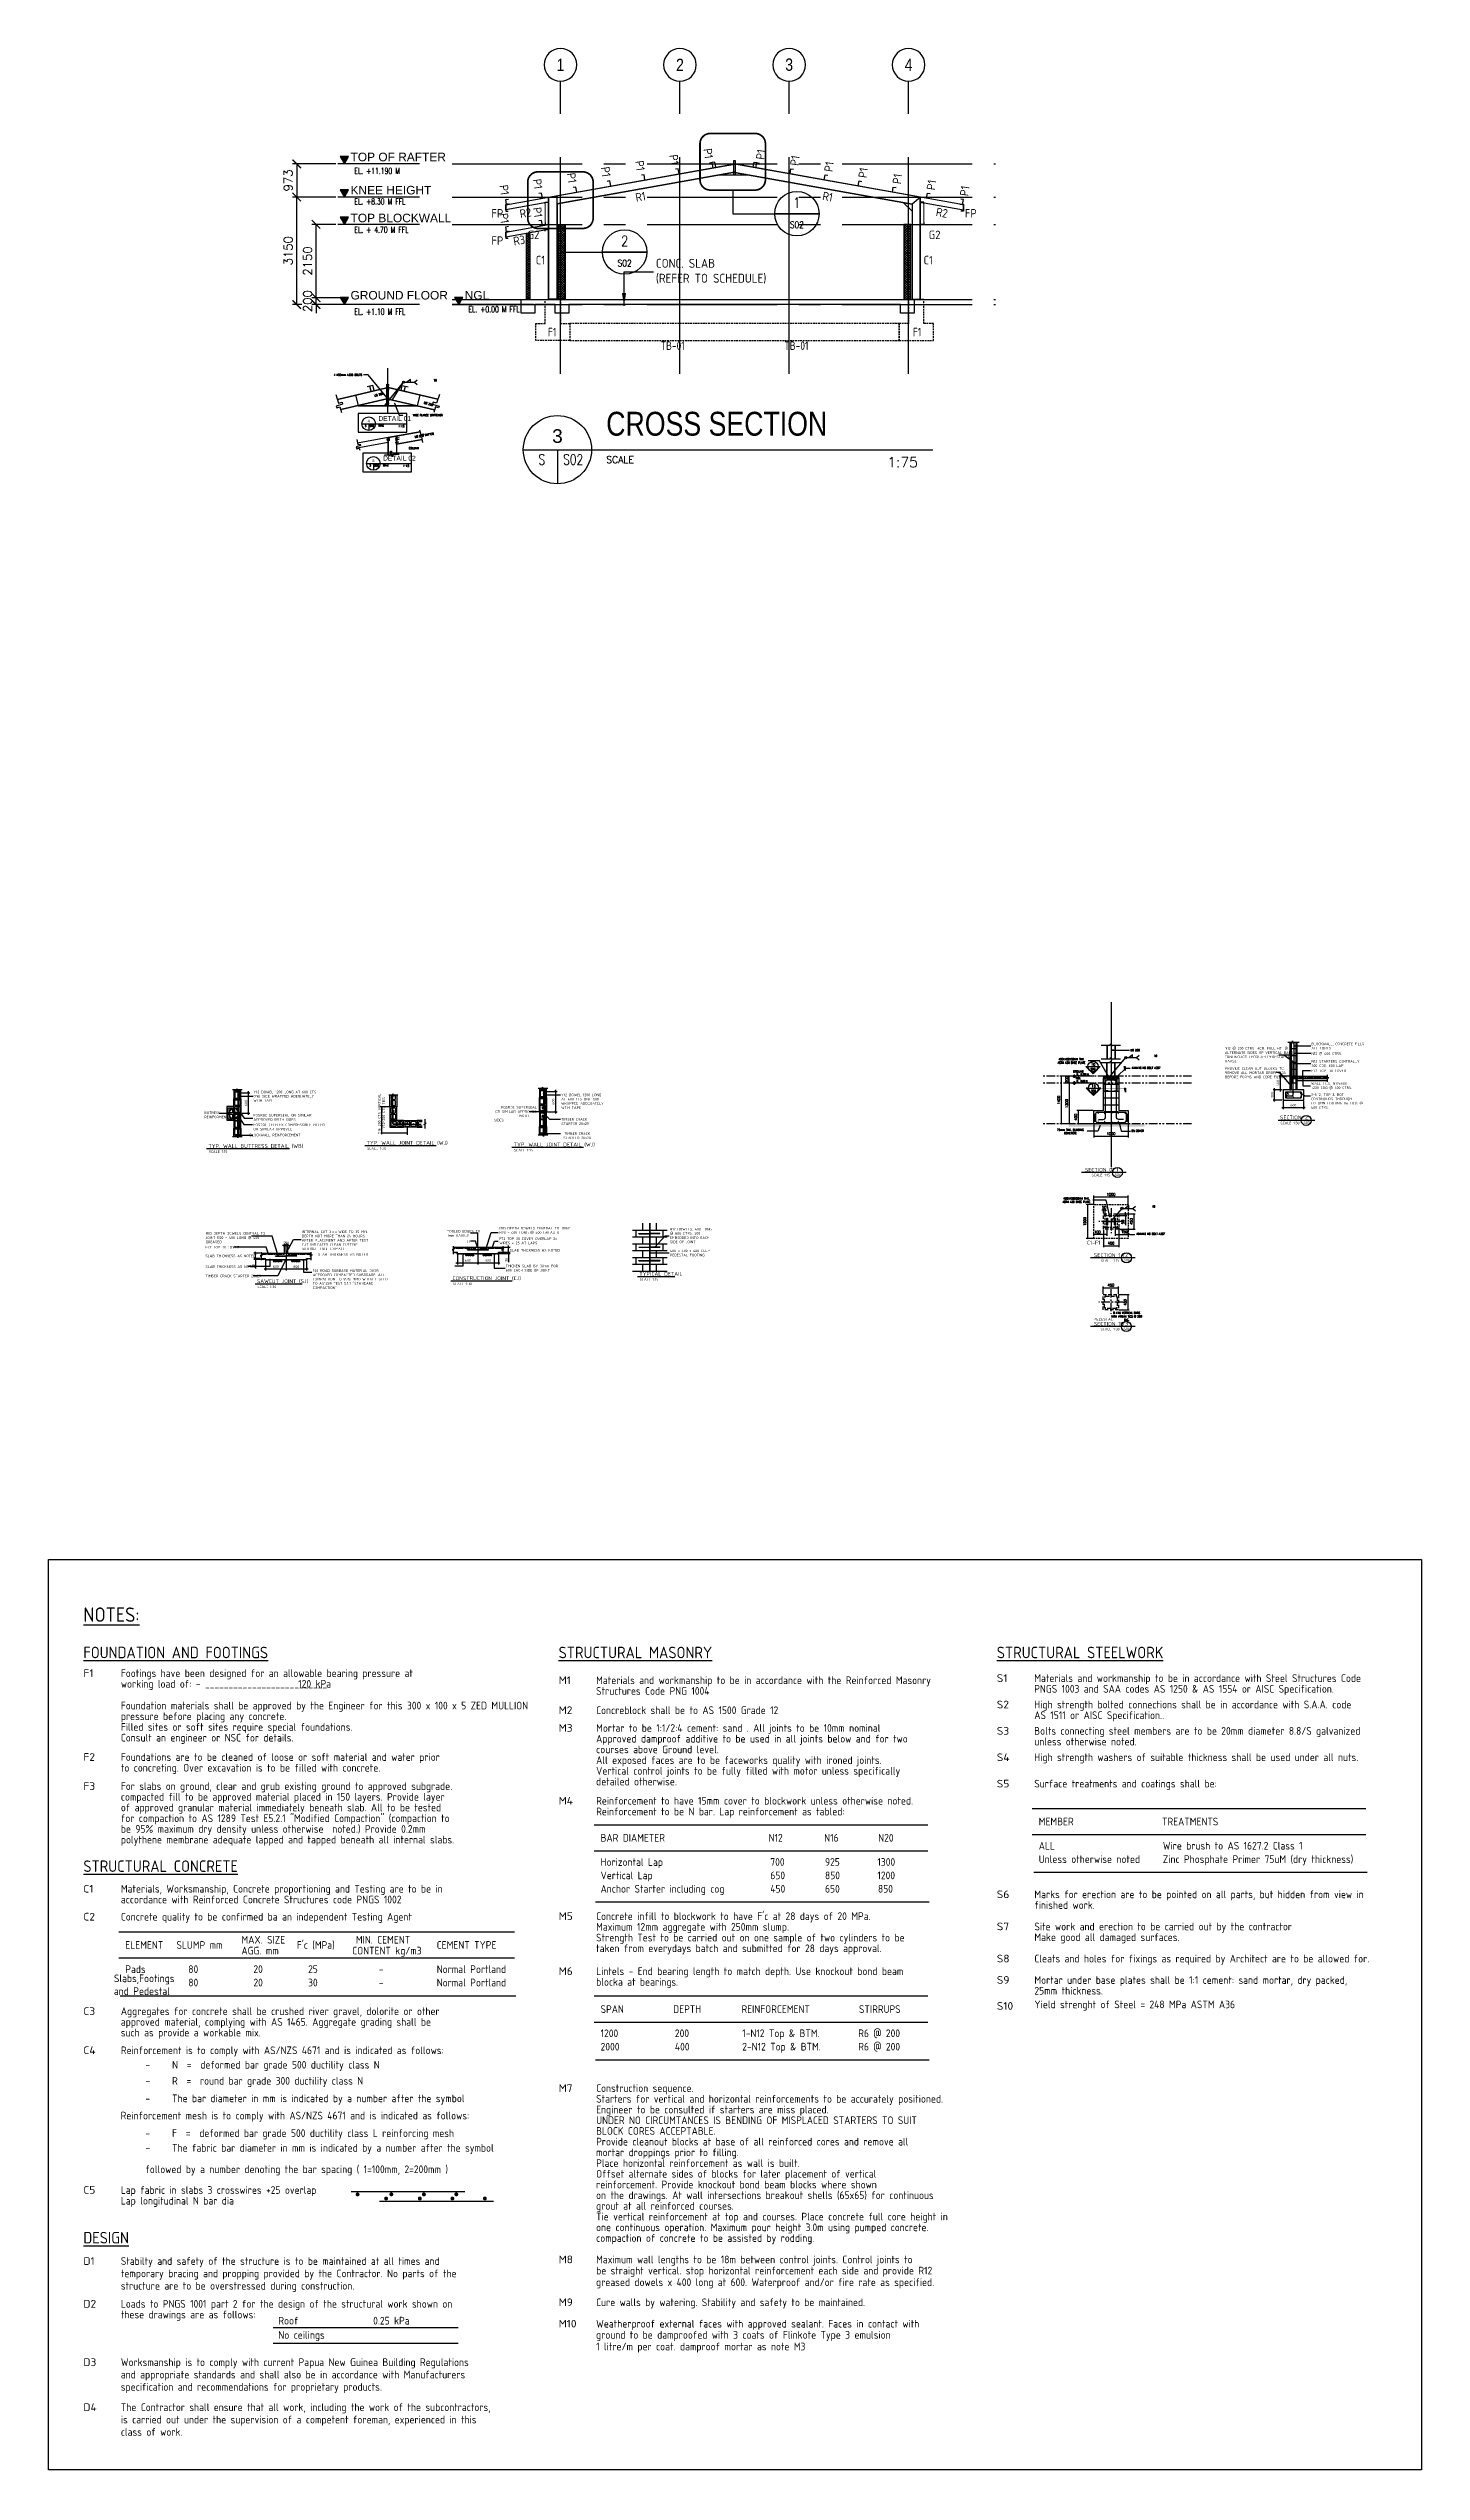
# Model space of a CAD drawing. Header units: millimetres. Extents: x -427046 to -302732, y -48485 to 25407.
# Drawn here: x -342964 to -302732, y -48485 to 22515 of the extents above; entities that cross this region are included whole.
import ezdxf
from ezdxf.enums import TextEntityAlignment as Align
from ezdxf.xclip import XClip

# ---------------------------------------------------------------- set-up
doc = ezdxf.new("R2010")
doc.units = ezdxf.units.MM
doc.header["$LTSCALE"] = 200
doc.header["$MEASUREMENT"] = 0
doc.header["$XCLIPFRAME"] = 2
for name, pattern in [('1201S pln footng GFL$0$DASHDOT', [1, 0.5, -0.25, 0, -0.25]), ('1201S pln footng GFL$0$DASHED', [0.75, 0.5, -0.25]), ('1201S pln footng GFL$0$DASHED2', [0.375, 0.25, -0.125]), ('1201S pln GRIDS$0$CENTER', [2, 1.25, -0.25, 0.25, -0.25]), ('1201S sectns & detls GFL$0$DASHED2', [0.375, 0.25, -0.125]), ('CENTER', [50.8, 31.75, -6.35, 6.35, -6.35]), ('CENTER2', [28.575, 19.05, -3.175, 3.175, -3.175]), ('HIDDEN', [0.375, 0.25, -0.125]), ('PHANTOM', [2.5, 1.25, -0.25, 0.25, -0.25, 0.25, -0.25]), ('X-GRID-B1$0$HIDDEN', [0.375, 0.25, -0.125]), ('X-Grid-Warehouse$0$CENTER', [50.8, 31.75, -6.35, 6.35, -6.35])]:
    doc.linetypes.add(name, pattern=pattern)
for name, color, linetype in [('1201S Gen-Not$0$SHES2TX-NOT---', 2, 'Continuous'), ('1201S Gen-Not$0$SHES7TX-NOT---', 7, 'Continuous'), ('1201S pln footng GFL$0$02TX0100---', 2, 'Continuous'), ('1201S pln footng GFL$0$B01S1---SEC---', 1, 'Continuous'), ('1201S pln footng GFL$0$B01S44M-FOO---', 4, '1201S pln footng GFL$0$DASHED'), ('1201S pln footng GFL$0$D00S4TX0020---', 4, 'Continuous'), ('1201S pln footng GFL$0$D00S74S-MES---', 7, '1201S pln footng GFL$0$DASHED2'), ('1201S pln footng GFL$0$D00S7TX0020---', 7, 'Continuous'), ('1201S pln GRIDS$0$B01S82M-GRI---', 8, '1201S pln GRIDS$0$CENTER'), ('1201S sectns & detls GFL$0$B01SE---DIM---', 14, 'Continuous'), ('1201S sectns & detls GFL$0$D00S74S-MES---', 7, '1201S sectns & detls GFL$0$DASHED2'), ('A-_FURN----_E-', 8, 'Continuous'), ('A-ANNO-DIMS', 1, 'Continuous'), ('A-ANNO-SYMB', 1, 'Continuous'), ('A-ANNO-SYMB-ELEV', 1, 'Continuous'), ('A-ANNO-TEXT', 2, 'Continuous'), ('A-DIM', 1, 'Continuous'), ('A-ELEV-05', 5, 'Continuous'), ('A-ELEV-08', 8, 'Continuous'), ('A-FLOR', 1, 'Continuous'), ('A-GRID', 9, 'CENTER'), ('A-TAR', 1, 'Continuous'), ('A-TITL', 2, 'Continuous'), ('A-TITL-TEXT', 3, 'Continuous'), ('A-TITL-TEXT-03', 3, 'Continuous'), ('A-TXT', 2, 'Continuous'), ('A-WALL', 8, 'Continuous'), ('A-WALL-FNSH', 1, 'Continuous'), ('X-GRID-B1$0$A-COLS-PATT', 254, 'Continuous'), ('X-Grid-Warehouse$0$7-9$0$A-GRID-BBLE', 9, 'Continuous'), ('X-Grid-Warehouse$0$A-ANNO-DIMS', 1, 'Continuous'), ('X-Grid-Warehouse$0$A-COLS', 5, 'Continuous'), ('X-Grid-Warehouse$0$A-GRID', 9, 'X-Grid-Warehouse$0$CENTER')]:
    doc.layers.add(name, color=color, linetype=linetype)
doc.layers.add('C-CHANEL', color=242, linetype='Continuous', lineweight=5)
doc.styles.add('1201S Gen-Not$0$0640_2 X Struct Note$0$CISO', font='isocp.shx')
doc.styles.add('1201S Gen-Not$0$0640_2 X Struct Note$0$ISO', font='isocp.shx')
doc.styles.add('1201S pln footng', font='isocp.shx')
doc.styles.add('RC-ANNO-AR-W080', font='arial.ttf', dxfattribs={"width": 0.8})
doc.styles.add('RC-ANNO-AR-W100', font='arial.ttf')
doc.styles.add('RC-ANNO-RO-W080', font='romans.shx', dxfattribs={"width": 0.8})
doc.styles.add('RC-ANNO-RO-W100', font='romans.shx')
doc.styles.add('RC-ANNO-SI-080', font='simplex.shx', dxfattribs={"width": 0.8})
doc.styles.add('RC-ANNO-SI-W060', font='simplex.shx', dxfattribs={"width": 0.6})
doc.styles.add('RC-ANNO-SI-W075', font='simplex.shx', dxfattribs={"width": 0.75})
doc.styles.add('RC-ANNO-SI-W080', font='simplex.shx', dxfattribs={"width": 0.8})
doc.styles.add('RC-ANNO-SI-W100', font='simplex.shx')
doc.styles.add('ST-ISOCP', font='isocp.shx')
doc.styles.add('X-Grid-Warehouse$0$7-9$0$12TH FLOOR COL$0$GRID', font='ARIALN.TTF')
doc.styles.add('X-Grid-Warehouse$0$RC-ANNO-RO-W100', font='romans.shx')
doc.dimstyles.new('1201S sectns & detls GFL$0$scale20', dxfattribs={"dimscale": 20, "dimtxt": 2.5, "dimasz": 3, "dimexe": 1, "dimexo": 1, "dimgap": 1, "dimtad": 1, "dimdec": 0, "dimzin": 12, "dimdsep": 46, "dimtxsty": 'ST-ISOCP', "dimblk": '1201S sectns & detls GFL$0$LEADERO', "dimcen": 2.5, "dimclrd": 256, "dimclre": 256, "dimclrt": 7, "dimadec": 0, "dimazin": 3, "dimtfac": 1, "dimtdec": 0, "dimtmove": 0, "dimatfit": 3, "dimfxl": 0, "dimarcsym": 0})
doc.dimstyles.new('dim30mm', dxfattribs={"dimscale": 30, "dimtxt": 2.5, "dimasz": 2, "dimexe": 1.5, "dimexo": 1, "dimgap": 1, "dimtad": 1, "dimdec": 0, "dimzin": 0, "dimdsep": 46, "dimtxsty": 'ST-ISOCP', "dimblk": 'ARCHTICK', "dimcen": 0, "dimdle": 1.5, "dimclrd": 256, "dimclre": 256, "dimclrt": 2, "dimaunit": 1, "dimadec": 0, "dimazin": 3, "dimtfac": 1, "dimtdec": 0, "dimtix": 1, "dimtmove": 0, "dimatfit": 3, "dimfxl": 0, "dimtolj": 1, "dimtzin": 0, "dimarcsym": 0})
doc.dimstyles.new('RC-DIMS-0030', dxfattribs={"dimscale": 30, "dimtxt": 2.5, "dimasz": 2.5, "dimexe": 1.25, "dimexo": 0.625, "dimgap": 1.25, "dimtad": 1, "dimdec": 0, "dimdsep": 46, "dimtxsty": 'RC-ANNO-RO-W100', "dimblk": 'ARCHTICK', "dimcen": 2.5, "dimclrd": 1, "dimclre": 1, "dimclrt": 2, "dimadec": 0, "dimazin": 0, "dimtfac": 1, "dimtdec": 0, "dimtmove": 0, "dimatfit": 3, "dimldrblk": 'NONE', "dimfxl": 0, "dimtzin": 0, "dimlwd": -1, "dimarcsym": 0})
doc.dimstyles.new('RC-LEAD-0030', dxfattribs={"dimscale": 30, "dimtxt": 2.5, "dimasz": 2.5, "dimexe": 1.25, "dimexo": 0.625, "dimgap": 1.25, "dimtad": 1, "dimdec": 0, "dimdsep": 46, "dimtxsty": 'RC-ANNO-RO-W100', "dimblk": 'NONE', "dimcen": 2.5, "dimclrd": 1, "dimclre": 1, "dimclrt": 2, "dimadec": 0, "dimazin": 0, "dimtfac": 1, "dimtdec": 0, "dimtmove": 0, "dimatfit": 3, "dimldrblk": 'SYMB-TAGARW-0001-01', "dimfxl": 0, "dimtzin": 0, "dimlwd": -1, "dimarcsym": 0})
doc.dimstyles.new('X-GRID-B1$0$RC-DIMS-0100', dxfattribs={"dimscale": 150, "dimtxt": 3, "dimasz": 2.5, "dimexe": 1.25, "dimexo": 0.625, "dimgap": 1.25, "dimtad": 1, "dimdec": 0, "dimdsep": 46, "dimtxsty": 'ST-ISOCP', "dimblk": 'X-GRID-B1$0$_ArchTick', "dimcen": 2.5, "dimclrd": 1, "dimclre": 1, "dimclrt": 2, "dimadec": 0, "dimazin": 0, "dimtfac": 1, "dimtdec": 0, "dimtmove": 0, "dimatfit": 3, "dimfxl": 0, "dimtzin": 0, "dimlwd": -1, "dimarcsym": 0})
doc.dimstyles.new('X-Grid-Warehouse$0$RC-DIMS-0100', dxfattribs={"dimscale": 100, "dimtxt": 2.5, "dimasz": 2.5, "dimexe": 1.25, "dimexo": 0.625, "dimgap": 1.25, "dimtad": 1, "dimdec": 0, "dimdsep": 46, "dimtxsty": 'X-Grid-Warehouse$0$RC-ANNO-RO-W100', "dimblk": 'X-Grid-Warehouse$0$_ARCHTICK', "dimcen": 2.5, "dimclrd": 1, "dimclre": 1, "dimclrt": 2, "dimadec": 0, "dimazin": 0, "dimtfac": 1, "dimtdec": 0, "dimtmove": 0, "dimatfit": 3, "dimldrblk": 'X-Grid-Warehouse$0$_None', "dimfxl": 0, "dimtzin": 0, "dimlwd": -1, "dimarcsym": 0})
pattern_1 = [(45, (-339215.175, -18349.503), (-6.629126, 6.629126), [])]
pattern_2 = [(45, (-344837.0225, -18527.509), (-6.629126, 6.629126), [])]
pattern_3 = [(45, (-334188.78, -18273.419), (-6.629126, 6.629126), [])]
pattern_4 = [(45, (-334193.094, -17873.419), (-6.629126, 6.629126), [])]
pattern_5 = [(45, (-334188.78, -18673.419), (-6.629126, 6.629126), [])]
pattern_6 = [(45, (-250361.47, 291585.5), (-35.355339, 35.355339), []), (135, (-250361.47, 291585.5), (-35.355339, -35.355339), [])]

msp = doc.modelspace()

# ---------------------------------------------------------------- texts
at = {"layer": '1201S Gen-Not$0$SHES2TX-NOT---', "style": '1201S Gen-Not$0$0640_2 X Struct Note$0$ISO'}
for s, height, p in [('%%UNOTES:', 422.39, (-341941.7, -23587.8)), ('%%UFOUNDATION AND FOOTINGS', 337.91, (-341941.7, -24654.7)), ('%%USTRUCTURAL MASONRY', 337.91, (-328015.5, -24654.7)), ('%%USTRUCTURAL STEELWORK', 337.91, (-315177.8, -24654.7)), ('%%USTRUCTURAL CONCRETE', 337.91, (-341941.7, -30915.9)), ('%%UDESIGN', 337.91, (-341941.7, -41802.4))]:
    msp.add_text(s, height=height, dxfattribs=at).set_placement(p)
at = {"layer": '1201S Gen-Not$0$SHES2TX-NOT---', "style": '1201S Gen-Not$0$0640_2 X Struct Note$0$ISO', "width": 1.2}
for s, p in [('F1', (-341941.7, -25203.9)), ('M1', (-328015.5, -25411.1)), ('S1', (-315177.8, -25349.5)), ('M2', (-328015.5, -26289.6)), ('S2', (-315177.8, -26122.5)), ('M3', (-328015.5, -26809.8)), ('S3', (-315177.8, -26895.5)), ('F2', (-341941.7, -27661.7)), ('S4', (-315177.8, -27668.5)), ('F3', (-341941.7, -28512.8)), ('S5', (-315177.8, -28441.5)), ('M4', (-328015.5, -28941.5)), ('C1', (-341941.7, -31520.3)), ('S6', (-315177.8, -31684.1)), ('C2', (-341941.7, -32340.1)), ('M5', (-328015.5, -32323.8)), ('S7', (-315177.6, -32625.3)), ('S8', (-315177.5, -33566.6)), ('M6', (-328015.5, -33936.8)), ('S9', (-315177.2, -34194.2)), ('S10', (-315177.2, -34955)), ('C3', (-341941.7, -35107.8)), ('C4', (-341941.7, -36253.9)), ('M7', (-328015.5, -37363)), ('C5', (-341941.7, -40346.3)), ('D1', (-341941.7, -42429.8)), ('M8', (-328015.5, -42382.7)), ('D2', (-341941.7, -43683.4)), ('M9', (-328015.5, -43637.6)), ('M10', (-328015.5, -44265.1)), ('D3', (-341941.7, -45393.2)), ('D4', (-341941.7, -46713.5))]:
    msp.add_text(s, height=225.27, dxfattribs=at).set_placement(p)
at = {"layer": '1201S Gen-Not$0$SHES7TX-NOT---'}
for s, height, style, p in [('working load of: - __________________________', 225.273, '1201S Gen-Not$0$0640_2 X Struct Note$0$CISO', (-340843.4, -25517.6)), ('Footings have been designed for an allowable bearing pressure at', 225.273, '1201S Gen-Not$0$0640_2 X Struct Note$0$CISO', (-340843.4, -25203.9)), ('120 kPa', 225.27, '1201S Gen-Not$0$0640_2 X Struct Note$0$CISO', (-335645.6, -25515.4)), ('Structures Code PNG 1004', 225.273, '1201S Gen-Not$0$0640_2 X Struct Note$0$CISO', (-326917.3, -25725)), ('Materials and workmanship to be in accordance with the Reinforced Masonry', 225.273, '1201S Gen-Not$0$0640_2 X Struct Note$0$CISO', (-326917.3, -25411.2)), ('Materials and workmanship to be in accordance with Steel Structures Code', 225.273, '1201S Gen-Not$0$0640_2 X Struct Note$0$CISO', (-314079.5, -25349.5)), ('PNGS 1003 and SAA codes AS 1250 & AS 1554 or AISC Specification.', 225.273, '1201S Gen-Not$0$0640_2 X Struct Note$0$CISO', (-314079.5, -25663.3)), ('Foundation materials shall be approved by the Engineer for this 300 x 100 x 5 ZED MULLION ', 225.273, '1201S Gen-Not$0$0640_2 X Struct Note$0$CISO', (-340843.4, -26153.7)), ('pressure before placing any concrete.', 225.273, '1201S Gen-Not$0$0640_2 X Struct Note$0$CISO', (-340843.4, -26467.5)), ('Concreblock shall be to AS 1500 Grade 12', 225.273, '1201S Gen-Not$0$0640_2 X Struct Note$0$CISO', (-326917.3, -26290.4)), ('AS 1511 or AISC Specification..', 225.273, '1201S Gen-Not$0$0640_2 X Struct Note$0$CISO', (-314079.5, -26436.3)), ('High strength bolted connections shall be in accordance with S.A.A. code', 225.273, '1201S Gen-Not$0$0640_2 X Struct Note$0$CISO', (-314079.5, -26122.5)), ('Filled sites or soft sites require special foundations.', 225.273, '1201S Gen-Not$0$0640_2 X Struct Note$0$CISO', (-340843.4, -26781.3)), ('Consult an engineer or NSC for details.', 225.273, '1201S Gen-Not$0$0640_2 X Struct Note$0$CISO', (-340843.4, -27095)), ('Approved damproof additive to be used in all joints below and for two', 225.273, '1201S Gen-Not$0$0640_2 X Struct Note$0$CISO', (-326917.3, -27124.4)), ('Mortar to be 1:1/2:4 cement: sand . All joints to be 10mm nominal', 225.273, '1201S Gen-Not$0$0640_2 X Struct Note$0$CISO', (-326917.3, -26810.6)), ('Bolts connecting steel members are to be 20mm diameter 8.8/S galvanized', 225.273, '1201S Gen-Not$0$0640_2 X Struct Note$0$CISO', (-314079.5, -26895.5)), ('Foundations are to be cleaned of loose or soft material and water prior ', 225.273, '1201S Gen-Not$0$0640_2 X Struct Note$0$CISO', (-340843.4, -27662.2)), ('All exposed faces are to be faceworks quality with ironed joints.', 225.273, '1201S Gen-Not$0$0640_2 X Struct Note$0$CISO', (-326917.3, -27751.9)), ('courses above Ground level.', 225.273, '1201S Gen-Not$0$0640_2 X Struct Note$0$CISO', (-326917.3, -27438.1)), ('unless otherwise noted.', 225.273, '1201S Gen-Not$0$0640_2 X Struct Note$0$CISO', (-314079.5, -27209.3)), ('High strength washers of suitable thickness shall be used under all nuts.', 225.273, '1201S Gen-Not$0$0640_2 X Struct Note$0$CISO', (-314079.5, -27668.5)), ('to concreting. Over excavation is to be filled with concrete.', 225.273, '1201S Gen-Not$0$0640_2 X Struct Note$0$CISO', (-340843.4, -27976)), ('For slabs on ground, clear and grub existing ground to approved subgrade.', 225.273, '1201S Gen-Not$0$0640_2 X Struct Note$0$CISO', (-340843.4, -28513.5)), ('Vertical control joints to be fully filled with motor unless specifically', 225.273, '1201S Gen-Not$0$0640_2 X Struct Note$0$CISO', (-326917.3, -28065.7)), ('detailed otherwise.', 225.273, '1201S Gen-Not$0$0640_2 X Struct Note$0$CISO', (-326917.3, -28379.5)), ('Surface treatments and coatings shall be:', 225.273, '1201S Gen-Not$0$0640_2 X Struct Note$0$CISO', (-314079.5, -28441.5)), ('compacted fill to be approved material placed in 150 layers. Provide layer', 225.273, '1201S Gen-Not$0$0640_2 X Struct Note$0$CISO', (-340843.4, -28827.3)), ('of approved granular material immediately beneath slab. All to be tested', 225.273, '1201S Gen-Not$0$0640_2 X Struct Note$0$CISO', (-340843.4, -29141.1)), ('Reinforcement to have 15mm cover to blockwork unless otherwise noted.', 225.273, '1201S Gen-Not$0$0640_2 X Struct Note$0$CISO', (-326917.3, -28942.5)), ('Reinforcement to be N bar. Lap reinforcement as tabled:', 225.273, '1201S Gen-Not$0$0640_2 X Struct Note$0$CISO', (-326917.3, -29256.2)), ('for compaction to AS 1289 Test E5.2.1 "Modified Compaction" (compaction to ', 225.273, '1201S Gen-Not$0$0640_2 X Struct Note$0$CISO', (-340843.4, -29454.9)), ('be 95%%% maximum dry density unless otherwise  noted.) Provide 0.2mm', 225.273, '1201S Gen-Not$0$0640_2 X Struct Note$0$CISO', (-340843.4, -29768.7)), ('BAR DIAMETER', 225.273, '1201S Gen-Not$0$0640_2 X Struct Note$0$CISO', (-326786.5, -30029)), ('N12', 225.27, '1201S Gen-Not$0$0640_2 X Struct Note$0$CISO', (-321863.8, -30029)), ('N16', 225.27, '1201S Gen-Not$0$0640_2 X Struct Note$0$CISO', (-320235.1, -30029)), ('N20', 225.27, '1201S Gen-Not$0$0640_2 X Struct Note$0$CISO', (-318652.5, -30029)), ('MEMBER', 225.27, '1201S Gen-Not$0$0640_2 X Struct Note$0$CISO', (-313948.8, -29552.3)), ('TREATMENTS', 225.27, '1201S Gen-Not$0$0640_2 X Struct Note$0$CISO', (-310336.6, -29552.3)), ('polythene membrane adequate lapped and tapped beneath all internal slabs.', 225.273, '1201S Gen-Not$0$0640_2 X Struct Note$0$CISO', (-340843.4, -30082.4)), ('Horizontal Lap', 225.273, '1201S Gen-Not$0$0640_2 X Struct Note$0$ISO', (-326786.5, -30737.5)), ('700', 225.27, '1201S Gen-Not$0$0640_2 X Struct Note$0$ISO', (-321813.6, -30736.9)), ('925', 225.27, '1201S Gen-Not$0$0640_2 X Struct Note$0$ISO', (-320210.9, -30736.9)), ('1300', 225.27, '1201S Gen-Not$0$0640_2 X Struct Note$0$ISO', (-318675.4, -30736.9)), ('ALL', 225.27, '1201S Gen-Not$0$0640_2 X Struct Note$0$ISO', (-313948.8, -30260.8)), ('Unless otherwise noted', 225.273, '1201S Gen-Not$0$0640_2 X Struct Note$0$ISO', (-313948.8, -30653)), ('Wire brush to AS 1627.2 Class 1', 225.273, '1201S Gen-Not$0$0640_2 X Struct Note$0$ISO', (-310312.4, -30260.2)), ('Zinc Phosphate Primer 75uM (dry thickness)', 225.273, '1201S Gen-Not$0$0640_2 X Struct Note$0$ISO', (-310312.3, -30653)), ('Vertical Lap', 225.273, '1201S Gen-Not$0$0640_2 X Struct Note$0$ISO', (-326786.5, -31129.7)), ('650', 225.27, '1201S Gen-Not$0$0640_2 X Struct Note$0$ISO', (-321813.4, -31129.7)), ('850', 225.27, '1201S Gen-Not$0$0640_2 X Struct Note$0$ISO', (-320210.7, -31129.7)), ('1200', 225.27, '1201S Gen-Not$0$0640_2 X Struct Note$0$ISO', (-318675.3, -31129.7)), ('accordance with Reinforced Concrete Structures code PNGS 1002', 225.273, '1201S Gen-Not$0$0640_2 X Struct Note$0$CISO', (-340843.4, -31835.2)), ('Materials, Worksmanship, Concrete proportioning and Testing are to be in', 225.273, '1201S Gen-Not$0$0640_2 X Struct Note$0$CISO', (-340843.4, -31521.4)), ('Anchor Starter including cog', 225.273, '1201S Gen-Not$0$0640_2 X Struct Note$0$ISO', (-326786.5, -31521.9)), ('450', 225.27, '1201S Gen-Not$0$0640_2 X Struct Note$0$ISO', (-321813.4, -31521.9)), ('650', 225.27, '1201S Gen-Not$0$0640_2 X Struct Note$0$ISO', (-320210.7, -31521.9)), ('850', 225.27, '1201S Gen-Not$0$0640_2 X Struct Note$0$ISO', (-318658.8, -31521.9)), ('Marks for erection are to be pointed on all parts, but hidden from view in', 225.273, '1201S Gen-Not$0$0640_2 X Struct Note$0$CISO', (-314076.4, -31685.2)), ('finished work.', 225.273, '1201S Gen-Not$0$0640_2 X Struct Note$0$CISO', (-314076.2, -31999)), ('Concrete quality to be confirmed ba an independent Testing Agent', 225.273, '1201S Gen-Not$0$0640_2 X Struct Note$0$CISO', (-340843.4, -32341.4)), ("Concrete infill to blockwork to have F'c at 28 days of 20 MPa.", 225.273, '1201S Gen-Not$0$0640_2 X Struct Note$0$CISO', (-326917.3, -32324.5)), ('Maximum 12mm aggregate with 250mm slump.', 225.273, '1201S Gen-Not$0$0640_2 X Struct Note$0$CISO', (-326917.3, -32638.3)), ('Site work and erection to be carried out by the contractor', 225.273, '1201S Gen-Not$0$0640_2 X Struct Note$0$CISO', (-314075.9, -32626.5)), ('ELEMENT', 225.27, '1201S Gen-Not$0$0640_2 X Struct Note$0$CISO', (-340712.7, -33169.1)), ('SLUMP mm', 225.27, '1201S Gen-Not$0$0640_2 X Struct Note$0$CISO', (-339214.9, -33169.1)), ('AGG. mm', 225.27, '1201S Gen-Not$0$0640_2 X Struct Note$0$CISO', (-337308.6, -33334.7)), ('MAX. SIZE ', 225.27, '1201S Gen-Not$0$0640_2 X Struct Note$0$CISO', (-337308.6, -33015.3)), ("F'c (MPa)", 225.27, '1201S Gen-Not$0$0640_2 X Struct Note$0$CISO', (-335689, -33169.1)), ('CONTENT kg/m3', 225.273, '1201S Gen-Not$0$0640_2 X Struct Note$0$CISO', (-334063, -33334.7)), ('MIN. CEMENT', 225.273, '1201S Gen-Not$0$0640_2 X Struct Note$0$CISO', (-333957.8, -33015.3)), ('CEMENT TYPE', 225.273, '1201S Gen-Not$0$0640_2 X Struct Note$0$CISO', (-331588.2, -33169.1)), ('taken from everydays batch and submitted for 28 days approval.', 225.273, '1201S Gen-Not$0$0640_2 X Struct Note$0$CISO', (-326917.3, -33265.9)), ('Strength Test to be carried out on one sample of two cylinders to be', 225.273, '1201S Gen-Not$0$0640_2 X Struct Note$0$CISO', (-326917.3, -32952.1)), ('Make good all damaged surfaces.', 225.273, '1201S Gen-Not$0$0640_2 X Struct Note$0$CISO', (-314075.8, -32940.3)), ('Cleats and holes for fixings as required by Architect are to be allowed for.', 225.273, '1201S Gen-Not$0$0640_2 X Struct Note$0$CISO', (-314075.5, -33567.9)), ('Pads', 225.27, '1201S Gen-Not$0$0640_2 X Struct Note$0$ISO', (-340712.7, -33877.6)), ('80', 225.27, '1201S Gen-Not$0$0640_2 X Struct Note$0$ISO', (-338866.4, -33877)), ('80', 225.27, '1201S Gen-Not$0$0640_2 X Struct Note$0$ISO', (-338866.3, -34269.8)), ('20', 225.27, '1201S Gen-Not$0$0640_2 X Struct Note$0$ISO', (-336960.2, -33877)), ('20', 225.27, '1201S Gen-Not$0$0640_2 X Struct Note$0$ISO', (-336960, -34269.8)), ('25', 225.27, '1201S Gen-Not$0$0640_2 X Struct Note$0$ISO', (-335357.4, -33877)), ('30', 225.27, '1201S Gen-Not$0$0640_2 X Struct Note$0$ISO', (-335357.3, -34269.8)), ('-', 225.3, '1201S Gen-Not$0$0640_2 X Struct Note$0$ISO', (-333281.8, -33877)), ('Normal Portland', 225.273, '1201S Gen-Not$0$0640_2 X Struct Note$0$ISO', (-331588.2, -33877)), ('Normal Portland', 225.273, '1201S Gen-Not$0$0640_2 X Struct Note$0$ISO', (-331588, -34269.8)), ('Lintels - End bearing length to match depth. Use knockout bond beam ', 225.273, '1201S Gen-Not$0$0640_2 X Struct Note$0$CISO', (-326917.3, -33937.4)), ('blocka at bearings.', 225.273, '1201S Gen-Not$0$0640_2 X Struct Note$0$CISO', (-326917.3, -34251.2)), ('Mortar under base plates shall be 1:1 cement: sand mortar, dry packed,', 225.273, '1201S Gen-Not$0$0640_2 X Struct Note$0$CISO', (-314075.2, -34195.5)), ('-', 225.3, '1201S Gen-Not$0$0640_2 X Struct Note$0$ISO', (-333281.7, -34269.8)), ('Yield strenght of Steel = 248 MPa ASTM A36', 225.273, '1201S Gen-Not$0$0640_2 X Struct Note$0$CISO', (-314075.2, -34910.2)), ('25mm thickness.', 225.273, '1201S Gen-Not$0$0640_2 X Struct Note$0$CISO', (-314075, -34509.2)), ('Aggregates for concrete shall be crushed river gravel, dolorite or other', 225.273, '1201S Gen-Not$0$0640_2 X Struct Note$0$CISO', (-340843.4, -35109.3)), ('approved material, complying with AS 1465. Aggregate grading shall be', 225.273, '1201S Gen-Not$0$0640_2 X Struct Note$0$CISO', (-340843.4, -35423.1)), ('SPAN', 225.27, '1201S Gen-Not$0$0640_2 X Struct Note$0$CISO', (-326786.5, -35047.7)), ('DEPTH', 225.27, '1201S Gen-Not$0$0640_2 X Struct Note$0$CISO', (-324659.2, -35047.7)), ('REINFORCEMENT', 225.273, '1201S Gen-Not$0$0640_2 X Struct Note$0$CISO', (-322659.9, -35047.7)), ('R6 @ 200', 225.27, '1201S Gen-Not$0$0640_2 X Struct Note$0$ISO', (-319238.4, -35755.6)), ('STIRRUPS', 225.27, '1201S Gen-Not$0$0640_2 X Struct Note$0$CISO', (-319215.4, -35047.7)), ('such as provide a workable mix.', 225.273, '1201S Gen-Not$0$0640_2 X Struct Note$0$CISO', (-340843.4, -35736.9)), ('Reinforcement is to comply with AS/NZS 4671 and is indicated as follows:', 225.273, '1201S Gen-Not$0$0640_2 X Struct Note$0$CISO', (-340843.4, -36255.2)), ('1200', 225.27, '1201S Gen-Not$0$0640_2 X Struct Note$0$ISO', (-326786.5, -35756.2)), ('2000', 225.27, '1201S Gen-Not$0$0640_2 X Struct Note$0$ISO', (-326786.5, -36148.4)), ('200', 225.27, '1201S Gen-Not$0$0640_2 X Struct Note$0$ISO', (-324609, -35755.6)), ('400', 225.27, '1201S Gen-Not$0$0640_2 X Struct Note$0$ISO', (-324608.8, -36148.4)), ('1-N12 Top & BTM.', 225.273, '1201S Gen-Not$0$0640_2 X Struct Note$0$ISO', (-322635.6, -35755.6)), ('2-N12 Top & BTM.', 225.273, '1201S Gen-Not$0$0640_2 X Struct Note$0$ISO', (-322635.5, -36148.4)), ('R6 @ 200', 225.27, '1201S Gen-Not$0$0640_2 X Struct Note$0$ISO', (-319238.2, -36148.4)), ('-     N  =  deformed bar grade 500 ductility class N', 225.273, '1201S Gen-Not$0$0640_2 X Struct Note$0$CISO', (-340124.8, -36678.2)), ('-     R  =  round bar grade 300 ductility class N', 225.273, '1201S Gen-Not$0$0640_2 X Struct Note$0$CISO', (-340124.8, -37149.1)), ('-     The bar diameter in mm is indicated by a number after the symbol', 225.273, '1201S Gen-Not$0$0640_2 X Struct Note$0$CISO', (-340124.8, -37663.4)), ('Starters for vertical and horizontal reinforcements to be accurately positioned. ', 225.273, '1201S Gen-Not$0$0640_2 X Struct Note$0$CISO', (-326917.3, -37676.8)), ('Construction sequence.', 225.273, '1201S Gen-Not$0$0640_2 X Struct Note$0$CISO', (-326917.3, -37363)), ('Reinforcement mesh is to comply with AS/NZS 4671 and is indicated as follows:', 225.273, '1201S Gen-Not$0$0640_2 X Struct Note$0$CISO', (-340849.4, -38167.3)), ('Engineer to be consulted if starters are miss placed.', 225.273, '1201S Gen-Not$0$0640_2 X Struct Note$0$CISO', (-326917.3, -37990.6)), ('UNDER NO CIRCUMTANCES IS BENDING OF MISPLACED STARTERS TO SUIT', 225.273, '1201S Gen-Not$0$0640_2 X Struct Note$0$CISO', (-326917.3, -38304.3)), ('-     F  =  deformed bar grade 500 ductility class L reinforcing mesh', 225.273, '1201S Gen-Not$0$0640_2 X Struct Note$0$CISO', (-340124.8, -38681.5)), ('-     The fabric bar diameter in mm is indicated by a number after the symbol', 225.273, '1201S Gen-Not$0$0640_2 X Struct Note$0$CISO', (-340124.8, -39113.4)), ('mortar droppings prior to filling.', 225.273, '1201S Gen-Not$0$0640_2 X Struct Note$0$CISO', (-326917.3, -39245.7)), ('BLOCK CORES ACCEPTABLE.', 225.273, '1201S Gen-Not$0$0640_2 X Struct Note$0$CISO', (-326917.3, -38618.1)), ('Provide cleanout blocks at base of all reinforced cores and remove all', 225.273, '1201S Gen-Not$0$0640_2 X Struct Note$0$CISO', (-326917.3, -38931.9)), ('followed by a number denoting the bar spacing ( 1=100mm, 2=200mm )', 225.273, '1201S Gen-Not$0$0640_2 X Struct Note$0$CISO', (-340124.8, -39740.9)), ('Place horizontal reinforcement as wall is built.', 225.273, '1201S Gen-Not$0$0640_2 X Struct Note$0$CISO', (-326917.3, -39559.5)), ('Offset alternate sides of blocks for later placement of vertical', 225.273, '1201S Gen-Not$0$0640_2 X Struct Note$0$CISO', (-326917.3, -39873.3)), ('Lap fabric in slabs 3 crosswires +25 overlap', 225.273, '1201S Gen-Not$0$0640_2 X Struct Note$0$CISO', (-340843.4, -40348.8)), ('Lap longitudinal N bar dia', 225.273, '1201S Gen-Not$0$0640_2 X Struct Note$0$CISO', (-340843.4, -40662.6)), ('reinforcement. Provide knockout bond beam blocks where shown', 225.273, '1201S Gen-Not$0$0640_2 X Struct Note$0$CISO', (-326917.3, -40187)), ('on the drawings. At wall intersections breakout shells (65x65) for continuous', 225.273, '1201S Gen-Not$0$0640_2 X Struct Note$0$CISO', (-326917.3, -40500.8)), ('Tie vertical reinforcement at top and courses. Place concrete full core height in', 225.273, '1201S Gen-Not$0$0640_2 X Struct Note$0$CISO', (-326917.3, -41128.4)), ('grout at all reinforced courses.', 225.273, '1201S Gen-Not$0$0640_2 X Struct Note$0$CISO', (-326917.3, -40814.6)), ('one continuous operation. Maximum pour height 3.0m using pumped concrete.', 225.273, '1201S Gen-Not$0$0640_2 X Struct Note$0$CISO', (-326917.3, -41442.2)), ('compaction of concrete to be assisted by rodding.', 225.273, '1201S Gen-Not$0$0640_2 X Struct Note$0$CISO', (-326917.3, -41756)), ('temporary bracing and propping provided by the Contractor. No parts of the ', 225.273, '1201S Gen-Not$0$0640_2 X Struct Note$0$CISO', (-340843.4, -42792.3)), ('Stabilty and safety of the structure is to be maintained at all times and', 225.273, '1201S Gen-Not$0$0640_2 X Struct Note$0$CISO', (-340843.4, -42429.8)), ('Maximum wall lengths to be 18m between control joints. Control joints to', 225.273, '1201S Gen-Not$0$0640_2 X Struct Note$0$CISO', (-326917.3, -42383.5)), ('be straight vertical. stop horizontal reinforcement each side and provide R12', 225.273, '1201S Gen-Not$0$0640_2 X Struct Note$0$CISO', (-326917.3, -42710.5)), ('structure are to be overstressed during construction.', 225.273, '1201S Gen-Not$0$0640_2 X Struct Note$0$CISO', (-340843.4, -43154.8)), ('greased dowels x 400 long at 600. Waterproof and/or fire rate as specified.', 225.273, '1201S Gen-Not$0$0640_2 X Struct Note$0$CISO', (-326917.3, -43050.8)), ('these drawings are as follows:', 225.273, '1201S Gen-Not$0$0640_2 X Struct Note$0$CISO', (-340843.4, -43997.5)), ('Loads to PNGS 1001 part 2 for the design of the structural work shown on', 225.273, '1201S Gen-Not$0$0640_2 X Struct Note$0$CISO', (-340843.4, -43683.7)), ('Roof', 225.27, '1201S Gen-Not$0$0640_2 X Struct Note$0$ISO', (-336228.6, -44177.6)), ('0.25 kPa', 225.27, '1201S Gen-Not$0$0640_2 X Struct Note$0$ISO', (-333450.4, -44177.1)), ('Cure walls by watering. Stability and safety to be maintained.', 225.273, '1201S Gen-Not$0$0640_2 X Struct Note$0$CISO', (-326917.3, -43638.7)), ('No ceilings', 225.273, '1201S Gen-Not$0$0640_2 X Struct Note$0$ISO', (-336228.6, -44596.7)), ('1 litre/m per coat. damproof mortar as note M3', 225.273, '1201S Gen-Not$0$0640_2 X Struct Note$0$CISO', (-326917.3, -44933.5)), ('Weatherproof external faces with approved sealant. Faces in contact with', 225.273, '1201S Gen-Not$0$0640_2 X Struct Note$0$CISO', (-326917.3, -44266.2)), ('ground to be damproofed with 3 coats of Flinkote Type 3 emulsion', 225.273, '1201S Gen-Not$0$0640_2 X Struct Note$0$CISO', (-326917.3, -44593.2)), ('Worksmanship is to comply with current Papua New Guinea Building Regulations', 225.273, '1201S Gen-Not$0$0640_2 X Struct Note$0$CISO', (-340843.4, -45393.2)), ('and appropriate standards and shall also be in accordance with Manufacturers', 225.273, '1201S Gen-Not$0$0640_2 X Struct Note$0$CISO', (-340843.4, -45755.7)), ('specification and recommendations for proprietary products.', 225.273, '1201S Gen-Not$0$0640_2 X Struct Note$0$CISO', (-340843.4, -46118.2)), ('The Contractor shall ensure that all work, including the work of the subcontractors,', 225.273, '1201S Gen-Not$0$0640_2 X Struct Note$0$CISO', (-340843.4, -46713.5)), ('is carried out under the supervision of a competent foreman, experienced in this', 225.273, '1201S Gen-Not$0$0640_2 X Struct Note$0$CISO', (-340843.4, -47076)), ('class of work.', 225.273, '1201S Gen-Not$0$0640_2 X Struct Note$0$CISO', (-340843.4, -47438.5))]:
    msp.add_text(s, height=height, dxfattribs=dict(at, style=style)).set_placement(p)
at = {"layer": '1201S Gen-Not$0$SHES7TX-NOT---', "insert": (-341046.1, -33920.7), "char_height": 225.273, "width": 3761.408, "attachment_point": 1, "style": '1201S Gen-Not$0$0640_2 X Struct Note$0$ISO'}
msp.add_mtext('Slabs,Footings \\Pand Pedestal ', dxfattribs=at)
at = {"layer": '1201S pln footng GFL$0$02TX0100---', "style": '1201S pln footng'}
for s, rotation, p in [('P1', 277.927385, (-325778.1, 19209.2)), ('P1', 277.927385, (-324778.1, 19387.8)), ('P1', 277.927385, (-323778.1, 19566.3)), ('P1', 82.072615, (-321988.8, 19244.4)), ('P1', 82.072615, (-320988.8, 19065.9)), ('P1', 82.072615, (-319988.8, 18887.3)), ('P1', 277.927385, (-329752.3, 18499.9)), ('P1', 277.927385, (-328778.1, 18673.6)), ('P1', 277.927385, (-327778.1, 18852.1)), ('P1', 277.927385, (-326778.1, 19030.7)), ('P1', 82.072615, (-318988.8, 18708.8)), ('P1', 82.072615, (-317988.8, 18530.2)), ('P1', 82.072615, (-316988.8, 18351.7)), ('P1', 82.072615, (-316014.6, 18178.1)), ('R2', 10.123852, (-329131, 17539.6)), ('P1', 277.927385, (-328778.1, 17843.6)), ('R1', 10.123852, (-325740, 18019.1)), ('R1', 349.876148, (-320302, 18076.2)), ('R2', 349.876148, (-316975, 17608.1)), ('P1', 277.927385, (-329752.3, 17670)), ('R3', 10.123852, (-329320.5, 16739.6))]:
    msp.add_text(s, height=250, rotation=rotation, dxfattribs=at).set_placement(p)
for s, p in [('FP', (-329984.3, 17558.7)), ('FP', (-316112.7, 17558.7)), ('G2', (-328926.9, 16927.6)), ('G2', (-317172.1, 16927.6)), ('FP', (-329984.3, 16758.7)), ('C1', (-328687, 16189.2)), ('C1', (-317323.3, 16189.2))]:
    msp.add_text(s, height=250, dxfattribs=at).set_placement(p)
at = {"layer": '1201S pln footng GFL$0$02TX0100---', "char_height": 250, "style": '1201S pln footng'}
for s, insert, attachment_point in [('{\\W0.9;F1}', (-328330.1, 14328.9), 1), ('{\\W0.9;F1}', (-317391.9, 14328.9), 3), ('{\\W0.9;TB-01}', (-325027.8, 13931), 1), ('{\\W0.9;TB-01}', (-320694.2, 13931), 3)]:
    msp.add_mtext_dynamic_manual_height_columns(s, width=2681.969, gutter_width=375, heights=[0], dxfattribs=dict(at, insert=insert, attachment_point=attachment_point))
at = {"layer": '1201S pln footng GFL$0$D00S4TX0020---', "style": '1201S pln footng'}
for s, p in [('SECTION', (-306878.5, -8863.7, 52366.6)), ('2', (-306149, -8863.7, 52366.6)), ('TYP. WALL BUTTRESS DETAIL (WB)', (-338278.7, -9701.2, 27723.5)), ('TYP. WALL JOINT DETAIL (WJ)', (-333643.4, -9608.5, 27723.5)), ('TYP. WALL JOINT DETAIL (WJ)', (-329332.2, -9658.1, 27723.5)), ('1', (-311682.8, -10388.6, 27723.5)), ('2', (-311416.7, -12891.1, 27723.5)), ('CONSTRUCTION JOINT (CJ)', (-331126.7, -13574.6, 27723.5)), ('TYPICAL DETAIL', (-325650.7, -13447.8, 27723.5)), ('SAWCUT JOINT (SJ)', (-336857.6, -13661.1, 27723.5)), ('3', (-311420.8, -14902.4, 27723.5))]:
    msp.add_text(s, height=112.5, dxfattribs=at).set_placement(p)
at = {"layer": '1201S pln footng GFL$0$D00S4TX0020---', "attachment_point": 1, "style": '1201S pln footng'}
for s, insert, char_height, width in [('SECTION 01', (-312595.6, -10285, 27723.5), 112.5, 701.956), ('C1-F1', (-312537.4, -12420.8, 27723.5), 112.5, 1063.384), ('SECTION 1A', (-312329.4, -12787.5, 27723.5), 112.5, 1063.384), ('SECTION 1B', (-312333.5, -14798.8, 27723.5), 112.5, 1063.384), ('PEDESTAL', (-312333.5, -14681.6, 27723.5), 80, 1063.384)]:
    msp.add_mtext(s, dxfattribs=dict(at, insert=insert, char_height=char_height, width=width))
at = {"layer": '1201S pln footng GFL$0$D00S7TX0020---', "style": '1201S pln footng'}
msp.add_text('S03', height=78.75, dxfattribs=at).set_placement((-306191.6, -9002.2, 52366.6))
at = {"layer": '1201S pln footng GFL$0$D00S7TX0020---', "color": 2, "style": '1201S pln footng'}
for p in [(-311725.5, -10527.1, 27723.5), (-311459.3, -13029.6, 27723.5), (-311463.4, -15041, 27723.5)]:
    msp.add_text('S06', height=78.75, dxfattribs=at).set_placement(p)
at = {"layer": 'A-ANNO-TEXT'}
for s, insert, char_height, width, attachment_point, style in [('{\\W1;TOP OF RAFTER}', (-334113.1, 19334.4), 250, 5378.296, 4, 'RC-ANNO-AR-W080'), ('{\\W1;KNEE HEIGHT}', (-334113.1, 18361.3), 250, 5378.296, 4, 'RC-ANNO-AR-W080'), ('{\\W1;TOP BLOCKWALL}', (-334113.1, 17546.4), 250, 5378.296, 4, 'RC-ANNO-AR-W080'), ('{\\W1;GROUND FLOOR }', (-334113.1, 15282.7), 250, 5378.296, 4, 'RC-ANNO-AR-W080'), ('{\\W1;NGL }', (-330766.9, 15282.7), 250, 5378.296, 4, 'RC-ANNO-AR-W080'), ('4 ∅20mm A325 BOLTS', (-334190.2, 12953.5), 60, 897.972, 5, 'RC-ANNO-RO-W080'), ('10', (-331632.5, 12790.4), 60, 1447.054, 5, 'RC-ANNO-RO-W080'), ('WIDE FLANGE STIFFENER', (-331850, 11765.9), 60, 1447.054, 5, 'RC-ANNO-RO-W080'), ('COLUMN', (-332260, 10803.1), 60, 1447.054, 5, 'RC-ANNO-RO-W080'), ('450X450X20MM THK. ASTM A36 BASE PLATE', (-312985.2, -7152.3), 60, 897.972, 5, 'RC-ANNO-RO-W080'), ('UB 250', (-311124.5, -6836.2), 60, 897.972, 5, 'RC-ANNO-RO-W080'), ('10', (-310524.7, -7005.5), 60, 1311.139, 5, 'RC-ANNO-RO-W080'), ('{\\W0.9;GROUND}', (-312787.3, -7460.4, -11848), 60, 1311.139, 5, 'RC-ANNO-RO-W080'), ('{\\Fromans|c0;\\W0.9;NGL}', (-312787.3, -7660.4, -11848), 60, 1311.139, 5, 'RC-ANNO-RO-W080'), ('4X∅M16 HD BOLT A307 ', (-310804.2, -7356.6), 60, 897.972, 5, 'RC-ANNO-RO-W080'), ('75mm THK. BLINDING CONCRETE', (-313021.1, -9218.9), 60, 897.972, 5, 'RC-ANNO-RO-W080'), ('65 COVER', (-311048.8, -9198.7, -11848), 60, 897.972, 5, 'RC-ANNO-RO-W080'), ('450X450X20MM THK. ASTM A36 BASE PLATE', (-312844.6, -11232.6), 60, 897.972, 5, 'RC-ANNO-RO-W080'), ('10', (-310582.6, -11419.1), 60, 1447.054, 5, 'RC-ANNO-RO-W080'), ('4X∅M16 HD BOLT A307 ', (-310670.8, -12218), 60, 897.972, 5, 'RC-ANNO-RO-W080'), ('8 ∅16 VERTICAL BARS WITH ∅10MM TIES @ 200 O.C.', (-311370.5, -14636.9), 60, 897.972, 5, 'RC-ANNO-RO-W080')]:
    msp.add_mtext(s, dxfattribs=dict(at, insert=insert, char_height=char_height, width=width, attachment_point=attachment_point, style=style))
at = {"layer": 'A-ANNO-TEXT', "char_height": 60, "width": 1447.054, "attachment_point": 5, "style": 'RC-ANNO-RO-W080'}
for s, insert, rotation in [('UB 250', (-333286.3, 12371.8), 14.889455), ('UB 250', (-331832.2, 12104.1), 345.110545), ('R2', (-333003.2, 11053), 9.907472), ('UB 250 RAFTER', (-331953.7, 11180), 9.907472)]:
    msp.add_mtext(s, dxfattribs=dict(at, insert=insert, rotation=rotation))
at = {"layer": 'A-TXT', "style": 'ST-ISOCP'}
for s, p in [('SCALE 1:30', (-306866.1, -9009.6, 52366.6)), ('SCALE 1:15', (-338266.3, -9847.1, 27723.5)), ('SCALE 1:30', (-333631, -9754.3, 27723.5)), ('SCALE 1:15', (-329319.8, -9804, 27723.5)), ('SCALE 1:15', (-312400, -10534.5, 27723.5)), ('SCALE 1:15', (-312133.8, -13037, 27723.5)), ('SCALE 1:30', (-336845.3, -13807, 27723.5)), ('SCALE 1:30', (-331114.3, -13720.5, 27723.5)), ('SCALE 1:15', (-325638.3, -13593.6, 27723.5)), ('SCALE 1:30', (-312137.9, -15048.3, 27723.5))]:
    msp.add_text(s, height=75, dxfattribs=at).set_placement(p)
msp.add_text('BLOCKWALL REINFORCEMENT', height=75, dxfattribs=at).set_placement((-336327.1, -9323.9), align=Align.MIDDLE_CENTER)
at = {"layer": 'A-TXT', "insert": (-325165.7, 16350.5), "char_height": 262.5, "attachment_point": 1, "style": 'ST-ISOCP'}
msp.add_mtext_dynamic_manual_height_columns('CONC. SLAB\\P(REFER TO SCHEDULE)', width=4507.48, gutter_width=1875, heights=[0], dxfattribs=at)
at = {"layer": 'A-TXT', "char_height": 75, "style": 'ST-ISOCP'}
for s, insert, width, attachment_point in [('N12 @ 200 CTRS. HOR. FULL HT. @ ALTERNATE SIDES OF VERTICAL BARS CONTINOUOS THROUGH PEDESTAL AT BAASE', (-308493.8, -6745.5, -85777.3), 1667.569, 1), ('BLOCKWALL, CONCRETE FILLS ALL CORES', (-305957.4, -6616, -36491.1), 1315.569, 1), ('N12 @ 400 CTRS.', (-305957.4, -6899.9, -11848), 1315.569, 1), ('PROVIDE CLEAN OUT BLOCKS TO REMOVE ALL MORTAR DROPPINGS BEFORE FORMS AND CORE FILLING', (-308493.8, -7335, -85777.3), 1667.569, 1), ('WALL TIES, N12x900\\P+200 COG @ 600 CTRS.', (-305968.5, -7774.7, -11848), 1315.569, 1), ('F72 TOP, 30 COVER', (-305962, -7405.2, -11848), 1315.569, 1), ('N12 STARTERS CENTRALLY 300 COG. 600 LAP ', (-305957.4, -7127.6, -61134.2), 1315.569, 1), ('Y12 DOWEL 1200 LONG AT 600 CTS ONE SIDE WRAPPED ADEQUATELY WTIH TAPE', (-336958.3, -8024.4, 5141.2), 1580.967, 1), ('{\\W4.93774; }FOSROC SUPERSEAL \\P{\\W0.795354; }OR SIMILAR APPROVED \\P{\\W8.66936;  }BOTH SIDES', (-329913, -8473.4, 5141.2), 1025.632, 1), ('Y12 DOWEL 1200 LONG\\PAT 600 CTS ONE SIDE\\PWRAPPED ADEQUATELY\\PWTIH TAPE', (-327940.3, -8110.3, 5141.2), 1378.967, 1), ('3-N12, TOP & BOT. CONTINOUOS THROUGH COLUMN FOOTING R6 LIGS @ 400 CTRS.', (-305968.8, -8102.2, -11848), 1315.569, 1), ('BUTRESS REINFORMENT', (-338398, -8632.9), 555.488, 1), ('FOSROC SUPERSEAL OR SIMILAR APPROVED BOTH SIDES', (-336956, -8707.4), 1562.988, 1), ('FOSROC CELFLEX COMPRESSIBLE FILLER OR SIMILAR APPOVED', (-336957.3, -8987.9, 5141.2), 1810.736, 1), ('TIMBER CRACK STARTER 20x20', (-327938.8, -8826.9, 5141.2), 983.713, 1), ('TIMBER CRACK STARTER 20x20', (-327471.6, -9243.3, 5141.2), 898.315, 2), ('MID DEPTH DOWELS CENTRAL TO JOINT R20 - 400 LONG @ 400 GREASED', (-329750.1, -12016.2, -11848), 1859.553, 1), ('R12 DOWELS, 400 LONG @ 600 CTRS. 200 EMBEDDED INTO EACH SIDE OF JOINT', (-324753.3, -12043.6, -11848), 1024.685, 1), ('F72 TOP 30 COVER', (-338363.7, -12572.5, -11848), 1378.967, 1), ('MID DEPTH DOWELS CENTRAL TO JOINT R20 - 400 LONG @ 400 GREASED', (-338360.6, -12167.8, -11848), 1609.057, 1), ('INTERNAL CUT 3mm WIDE TO 35 MIN. DEPTH NOT MORE THAN 24 HOURS AFTER PLACEMENT AND AFTER TEST CUT INDICATES CLEAN CUTTING WITHOUT EDGE DAMAGE', (-335540.2, -12119.9, -11848), 1609.057, 1), ('TOOLED EDGES TO\\P3mm RADIUS', (-331290.4, -12104.7, -11848), 2074.553, 1), ('CJ', (-330712.4, -12405.2, -11848), 2074.553, 1), ('F72 TOP 30 COVER OVERLAP 2x WIRES + 25 AT LAPS', (-329751.8, -12323.5, -11848), 1378.967, 1), ('SLAB THICKNESS AS NOTED', (-329446, -12662.4, -16736.9), 1378.967, 1), ('400 x 400 x 400 DEEP\\PPEDESTAL FOOTING', (-324753.3, -12678.2, -11848), 1024.685, 1), ('SLAB THICKNESS AS NOTED', (-338365.7, -12828, -16736.9), 1412.949, 1), ('SLAB THICKNESS AS NOTED', (-338360.5, -13141.4, -27637.3), 1378.967, 1), ('TIMBER CRACK STARTER 20x20', (-338360.5, -13415.2, -11848), 1378.967, 1), ('150 ROAD SUBBASE MATERIAL OVER APPROVED COMPACTED SUBGRADE. ALL COMPACTION TO 95% MMD WHEN TESTED TO AS1289 TEST 5.1.1 "STANDARD COMPACTION"', (-335218.3, -13258.8, -16736.9), 1881.184, 1), ('SLAB THICKNESS AS NOTED', (-335067.8, -12787, -16736.9), 1378.967, 1), ('THICKEN SLAB BY 30mm FOR 600 EACH SIDE OF JOINT', (-329564.2, -13123.7, -27637.3), 1378.967, 1)]:
    msp.add_mtext(s, dxfattribs=dict(at, insert=insert, width=width, attachment_point=attachment_point))
at = {"layer": 'A-TXT', "insert": (-333306.3, -9562.8, 5141.2), "char_height": 75, "width": 1378.967, "attachment_point": 1, "rotation": 90, "style": 'ST-ISOCP'}
msp.add_mtext('{\\W6.107784; }Y16-200 CTS VERTICAL\\P{\\W5.02914;  }Y12-200 CTS TIES', dxfattribs=at)

# ---------------------------------------------------------------- blocks, each defined once
blk = doc.blocks.new('DIMBLK-1')
for p, q in [((-1, 0), (1, 0)), ((0, 0), (0, 1)), ((0, 0), (0, -1))]:
    blk.add_line(p, q)
at = {"const_width": 0.15, "flags": 128}
blk.add_lwpolyline([(0.5, 0.5), (-0.5, -0.5)], dxfattribs=at)
blk = doc.blocks.new('_ArchTick')
at = {"color": 0, "linetype": 'ByBlock', "const_width": 0.15}
blk.add_lwpolyline([(-0.5, -0.5), (0.5, 0.5)], dxfattribs=at)
blk = doc.blocks.new('*D19')
at = {"layer": 'A-DIM', "lineweight": -2}
for p, q in [((-330424, -13069), (-329734, -13069)), ((-330379, -12820), (-330379, -13114)), ((-329779, -12820), (-329779, -13114))]:
    blk.add_line(p, q, dxfattribs=at)
at = {"layer": 'defpoints', "color": 0}
for p in [(-330379, -12790), (-329779, -12790), (-329779, -13069)]:
    blk.add_point(p, dxfattribs=at)
at = {"layer": 'A-DIM', "lineweight": -2, "xscale": 60, "yscale": 60, "zscale": 60, "rotation": 180}
blk.add_blockref('_ArchTick', (-330379, -13069), dxfattribs=at)
at = {"layer": 'A-DIM', "lineweight": -2, "xscale": 60, "yscale": 60, "zscale": 60}
blk.add_blockref('_ArchTick', (-329779, -13069), dxfattribs=at)
at = {"layer": 'A-DIM', "color": 2, "insert": (-330079, -13001), "char_height": 75, "attachment_point": 5, "style": 'ST-ISOCP'}
blk.add_mtext('\\A1;600', dxfattribs=at)
blk = doc.blocks.new('*D20')
at = {"layer": 'A-DIM', "lineweight": -2}
for p, q in [((-331024, -13069), (-330334, -13069)), ((-330979, -12820), (-330979, -13114)), ((-330379, -12820), (-330379, -13114))]:
    blk.add_line(p, q, dxfattribs=at)
at = {"layer": 'defpoints', "color": 0}
for p in [(-330979, -12790), (-330379, -12790), (-330379, -13069)]:
    blk.add_point(p, dxfattribs=at)
at = {"layer": 'A-DIM', "lineweight": -2, "xscale": 60, "yscale": 60, "zscale": 60, "rotation": 180}
blk.add_blockref('_ArchTick', (-330979, -13069), dxfattribs=at)
at = {"layer": 'A-DIM', "lineweight": -2, "xscale": 60, "yscale": 60, "zscale": 60}
blk.add_blockref('_ArchTick', (-330379, -13069), dxfattribs=at)
at = {"layer": 'A-DIM', "color": 2, "insert": (-330679, -13001), "char_height": 75, "attachment_point": 5, "style": 'ST-ISOCP'}
blk.add_mtext('\\A1;600', dxfattribs=at)
blk = doc.blocks.new('*D21')
at = {"layer": 'A-DIM', "lineweight": -2}
for p, q in [((-328399, -8043), (-328062, -8043)), ((-328107, -7998), (-328107, -8688)), ((-328340, -8643), (-328062, -8643))]:
    blk.add_line(p, q, dxfattribs=at)
at = {"layer": 'defpoints', "color": 0}
for p in [(-328429, -8043), (-328370, -8643), (-328107, -8643)]:
    blk.add_point(p, dxfattribs=at)
at = {"layer": 'A-DIM', "lineweight": -2, "xscale": 60, "yscale": 60, "zscale": 60}
for p, rotation in [((-328107, -8043), 90), ((-328107, -8643), 270)]:
    blk.add_blockref('_ArchTick', p, dxfattribs=dict(at, rotation=rotation))
at = {"layer": 'A-DIM', "color": 2, "insert": (-328175, -8343), "char_height": 75, "attachment_point": 5, "rotation": 90, "style": 'ST-ISOCP'}
blk.add_mtext('\\A1;600', dxfattribs=at)
blk = doc.blocks.new('*D22')
at = {"layer": 'A-DIM', "lineweight": -2}
for p, q in [((-337352, -8086), (-337063, -8086)), ((-337108, -8041), (-337108, -8731)), ((-337293, -8686), (-337063, -8686))]:
    blk.add_line(p, q, dxfattribs=at)
at = {"layer": 'defpoints', "color": 0}
for p in [(-337382, -8086), (-337323, -8686), (-337108, -8686)]:
    blk.add_point(p, dxfattribs=at)
at = {"layer": 'A-DIM', "lineweight": -2, "xscale": 60, "yscale": 60, "zscale": 60}
for p, rotation in [((-337108, -8086), 90), ((-337108, -8686), 270)]:
    blk.add_blockref('_ArchTick', p, dxfattribs=dict(at, rotation=rotation))
at = {"layer": 'A-DIM', "color": 2, "insert": (-337176, -8386), "char_height": 75, "attachment_point": 5, "rotation": 90, "style": 'ST-ISOCP'}
blk.add_mtext('\\A1;600', dxfattribs=at)
blk = doc.blocks.new('*D23')
at = {"layer": 'A-DIM', "lineweight": -2}
for p, q in [((-336046, -13247), (-335356, -13247)), ((-336001, -12998), (-336001, -13292)), ((-335401, -12998), (-335401, -13292))]:
    blk.add_line(p, q, dxfattribs=at)
at = {"layer": 'defpoints', "color": 0}
for p in [(-336001, -12968), (-335401, -12968), (-335401, -13247)]:
    blk.add_point(p, dxfattribs=at)
at = {"layer": 'A-DIM', "lineweight": -2, "xscale": 60, "yscale": 60, "zscale": 60, "rotation": 180}
blk.add_blockref('_ArchTick', (-336001, -13247), dxfattribs=at)
at = {"layer": 'A-DIM', "lineweight": -2, "xscale": 60, "yscale": 60, "zscale": 60}
blk.add_blockref('_ArchTick', (-335401, -13247), dxfattribs=at)
at = {"layer": 'A-DIM', "color": 2, "insert": (-335701, -13179), "char_height": 75, "attachment_point": 5, "style": 'ST-ISOCP'}
blk.add_mtext('\\A1;600', dxfattribs=at)
blk = doc.blocks.new('*D24')
at = {"layer": 'A-DIM', "lineweight": -2}
for p, q in [((-336646, -13247), (-335956, -13247)), ((-336601, -12998), (-336601, -13292)), ((-336001, -12998), (-336001, -13292))]:
    blk.add_line(p, q, dxfattribs=at)
at = {"layer": 'defpoints', "color": 0}
for p in [(-336601, -12968), (-336001, -12968), (-336001, -13247)]:
    blk.add_point(p, dxfattribs=at)
at = {"layer": 'A-DIM', "lineweight": -2, "xscale": 60, "yscale": 60, "zscale": 60, "rotation": 180}
blk.add_blockref('_ArchTick', (-336601, -13247), dxfattribs=at)
at = {"layer": 'A-DIM', "lineweight": -2, "xscale": 60, "yscale": 60, "zscale": 60}
blk.add_blockref('_ArchTick', (-336001, -13247), dxfattribs=at)
at = {"layer": 'A-DIM', "color": 2, "insert": (-336301, -13179), "char_height": 75, "attachment_point": 5, "style": 'ST-ISOCP'}
blk.add_mtext('\\A1;600', dxfattribs=at)
blk = doc.blocks.new('*D30')
at = {"layer": 'A-DIM', "lineweight": -2}
for p, q in [((-336001, -12557), (-336061, -12557)), ((-336001, -12758), (-336001, -12512)), ((-336001, -12557), (-335951, -12557)), ((-335951, -12788), (-335951, -12512)), ((-335951, -12557), (-335891, -12557))]:
    blk.add_line(p, q, dxfattribs=at)
at = {"layer": 'defpoints', "color": 0}
for p in [(-335951, -12557), (-336001, -12788), (-335951, -12818)]:
    blk.add_point(p, dxfattribs=at)
at = {"layer": 'A-DIM', "lineweight": -2, "xscale": 60, "yscale": 60, "zscale": 60}
blk.add_blockref('_ArchTick', (-336001, -12557), dxfattribs=at)
at = {"layer": 'A-DIM', "lineweight": -2, "xscale": 60, "yscale": 60, "zscale": 60, "rotation": 180}
blk.add_blockref('_ArchTick', (-335951, -12557), dxfattribs=at)
at = {"layer": 'A-DIM', "color": 2, "insert": (-335976, -12489), "char_height": 75, "attachment_point": 5, "style": 'ST-ISOCP'}
blk.add_mtext('\\A1;50', dxfattribs=at)
blk = doc.blocks.new('*D25')
at = {"layer": 'A-DIM', "lineweight": -2}
for p, q in [((-336051, -12557), (-336111, -12557)), ((-336051, -12788), (-336051, -12512)), ((-336001, -12557), (-336051, -12557)), ((-336001, -12758), (-336001, -12512)), ((-336001, -12557), (-335941, -12557))]:
    blk.add_line(p, q, dxfattribs=at)
at = {"layer": 'defpoints', "color": 0}
for p in [(-336051, -12557), (-336051, -12818), (-336001, -12788)]:
    blk.add_point(p, dxfattribs=at)
at = {"layer": 'A-DIM', "lineweight": -2, "xscale": 60, "yscale": 60, "zscale": 60}
blk.add_blockref('_ArchTick', (-336051, -12557), dxfattribs=at)
at = {"layer": 'A-DIM', "lineweight": -2, "xscale": 60, "yscale": 60, "zscale": 60, "rotation": 180}
blk.add_blockref('_ArchTick', (-336001, -12557), dxfattribs=at)
at = {"layer": 'A-DIM', "color": 2, "insert": (-336026, -12489), "char_height": 75, "attachment_point": 5, "style": 'ST-ISOCP'}
blk.add_mtext('\\A1;50', dxfattribs=at)
blk = doc.blocks.new('*D26')
at = {"layer": 'A-DIM', "lineweight": -2}
for p, q in [((-329622, -12760), (-329435, -12760)), ((-329480, -12760), (-329480, -12700)), ((-329480, -12760), (-329480, -12790)), ((-329749, -12790), (-329435, -12790)), ((-329480, -12790), (-329480, -13053))]:
    blk.add_line(p, q, dxfattribs=at)
at = {"layer": 'defpoints', "color": 0}
for p in [(-329652, -12760), (-329779, -12790), (-329480, -12790)]:
    blk.add_point(p, dxfattribs=at)
at = {"layer": 'A-DIM', "lineweight": -2, "xscale": 60, "yscale": 60, "zscale": 60}
for p, rotation in [((-329480, -12760), 270), ((-329480, -12790), 90)]:
    blk.add_blockref('_ArchTick', p, dxfattribs=dict(at, rotation=rotation))
at = {"layer": 'A-DIM', "color": 2, "insert": (-329547, -12981), "char_height": 75, "attachment_point": 5, "rotation": 90, "style": 'ST-ISOCP'}
blk.add_mtext('\\A1;30', dxfattribs=at)
blk = doc.blocks.new('*D27')
at = {"layer": 'A-DIM', "lineweight": -2}
for p, q in [((-329622, -12610), (-329435, -12610)), ((-329622, -12760), (-329435, -12760)), ((-329480, -12805), (-329480, -12565))]:
    blk.add_line(p, q, dxfattribs=at)
at = {"layer": 'defpoints', "color": 0}
for p in [(-329652, -12610), (-329652, -12760), (-329480, -12610)]:
    blk.add_point(p, dxfattribs=at)
at = {"layer": 'A-DIM', "lineweight": -2, "xscale": 60, "yscale": 60, "zscale": 60}
for p, rotation in [((-329480, -12610), 90), ((-329480, -12760), 270)]:
    blk.add_blockref('_ArchTick', p, dxfattribs=dict(at, rotation=rotation))
blk = doc.blocks.new('*D28')
at = {"layer": 'A-DIM', "lineweight": -2}
for p, q in [((-336758, -12938), (-336946, -12938)), ((-336631, -12968), (-336946, -12968)), ((-336901, -12938), (-336901, -12878)), ((-336901, -12938), (-336901, -12968)), ((-336901, -12968), (-336901, -13231))]:
    blk.add_line(p, q, dxfattribs=at)
at = {"layer": 'defpoints', "color": 0}
for p in [(-336901, -12968), (-336728, -12938), (-336601, -12968)]:
    blk.add_point(p, dxfattribs=at)
at = {"layer": 'A-DIM', "lineweight": -2, "xscale": 60, "yscale": 60, "zscale": 60}
for p, rotation in [((-336901, -12938), 270), ((-336901, -12968), 90)]:
    blk.add_blockref('_ArchTick', p, dxfattribs=dict(at, rotation=rotation))
at = {"layer": 'A-DIM', "color": 2, "insert": (-336968, -13159), "char_height": 75, "attachment_point": 5, "rotation": 90, "style": 'ST-ISOCP'}
blk.add_mtext('\\A1;30', dxfattribs=at)
blk = doc.blocks.new('*D29')
at = {"layer": 'A-DIM', "lineweight": -2}
for p, q in [((-336901, -12983), (-336901, -12743)), ((-336758, -12788), (-336946, -12788)), ((-336758, -12938), (-336946, -12938))]:
    blk.add_line(p, q, dxfattribs=at)
at = {"layer": 'defpoints', "color": 0}
for p in [(-336901, -12788), (-336728, -12788), (-336728, -12938)]:
    blk.add_point(p, dxfattribs=at)
at = {"layer": 'A-DIM', "lineweight": -2, "xscale": 60, "yscale": 60, "zscale": 60}
for p, rotation in [((-336901, -12788), 90), ((-336901, -12938), 270)]:
    blk.add_blockref('_ArchTick', p, dxfattribs=dict(at, rotation=rotation))
blk = doc.blocks.new('_None')
blk = doc.blocks.new('SYMB-TAGARW-0001-01')
at = {"color": 1}
blk.add_lwpolyline([(-1, 0), (0, 0)], dxfattribs=at)
at = {"color": 2, "const_width": 0.0792}
blk.add_lwpolyline([(-0.5, -0.5), (0, 0), (-0.5, 0.5)], dxfattribs=at)
blk = doc.blocks.new('ANNO-DWGTTL-0001-01')
at = {"color": 1}
for p, q in [((-10, 0), (110, 0)), ((0, 0), (0, -10))]:
    blk.add_line(p, q, dxfattribs=at)
at = {"layer": 'A-TITL'}
blk.add_circle((0, 0), 10, dxfattribs=at)
at = {"color": 3, "style": 'RC-ANNO-SI-W075', "width": 0.75}
for tag, p in [('SOURCE_SHEET_NO', (-4.61, -2.89)), ('DRAWING_SHEET_NO', (4.61, -2.89))]:
    blk.add_attdef(tag, text='', height=2, dxfattribs=at).set_placement(p, align=Align.MIDDLE_CENTER)
at = {"layer": 'A-TITL-TEXT', "color": 3, "insert": (14.29, -1.92), "char_height": 2, "width": 13.6957, "attachment_point": 1, "style": 'RC-ANNO-SI-W100'}
blk.add_mtext('SCALE', dxfattribs=at)
at = {"layer": 'A-TITL-TEXT', "style": 'RC-ANNO-AR-W080', "width": 0.8}
blk.add_attdef('DRAWING_TITLE', text='', height=7, dxfattribs=at).set_placement((14.29, 2), align=Align.BOTTOM_LEFT)
at = {"layer": 'A-TITL-TEXT', "style": 'RC-ANNO-AR-W100'}
blk.add_attdef('DRAWING_NO', text='', height=4, dxfattribs=at).set_placement((0, 4), align=Align.MIDDLE_CENTER)
at = {"layer": 'A-TITL-TEXT', "color": 3, "style": 'RC-ANNO-SI-W100'}
blk.add_attdef('DRAWING_SCALE', text='', height=2, dxfattribs=at).set_placement((110, -4.54), align=Align.BOTTOM_RIGHT)
blk = doc.blocks.new('X-Grid-Warehouse$0$7-9$0$12TH FLOOR COL$0$GRID MODULE')
at = {"color": 8, "linetype": 'Continuous'}
blk.add_circle((0, 0), 600, dxfattribs=at)
at = {"color": 6, "style": 'X-Grid-Warehouse$0$7-9$0$12TH FLOOR COL$0$GRID'}
blk.add_attdef('GRID_TEXT_VERTICAL', text='', height=450, dxfattribs=at).set_placement((0, 0), align=Align.MIDDLE_CENTER)
blk = doc.blocks.new('ANNO-FLVLTG-0001')
blk.add_hatch(color=1).paths.add_polyline_path([(0, 0), (1.07, 1.85), (-1.07, 1.85)])
at = {"color": 1}
for p, q in [((1.7, 0), (-1.7, 0)), ((19.21, 0), (1.7, 0))]:
    blk.add_line(p, q, dxfattribs=at)
blk.add_lwpolyline([(0, 0), (1.07, 1.85), (-1.07, 1.85)], close=True, dxfattribs=at)
at = {"layer": 'A-_FURN----_E-', "color": 8, "style": 'RC-ANNO-SI-W060', "width": 0.6}
blk.add_attdef('FFL_LEVEL', (2.52, 0.61), '', height=2, dxfattribs=at)
blk = doc.blocks.new('X-Grid-Warehouse$0$_ARCHTICK')
at = {"color": 0, "linetype": 'ByBlock', "const_width": 0.15}
blk.add_lwpolyline([(-0.5, -0.5), (0.5, 0.5)], dxfattribs=at)
blk = doc.blocks.new('*D47')
at = {"layer": 'defpoints', "color": 0}
for p in [(-335123, 15211), (-334213, 15211), (-334213, 15011)]:
    blk.add_point(p, dxfattribs=at)
at = {"layer": 'X-Grid-Warehouse$0$A-ANNO-DIMS', "color": 1, "lineweight": -2}
for p, q in [((-334275, 15211), (-335248, 15211)), ((-334275, 15011), (-335248, 15011))]:
    blk.add_line(p, q, dxfattribs=at)
at = {"layer": 'X-Grid-Warehouse$0$A-ANNO-DIMS', "color": 1}
for p, q in [((-335123, 15211), (-335123, 15461)), ((-335123, 15011), (-335123, 15211)), ((-335123, 15011), (-335123, 14761))]:
    blk.add_line(p, q, dxfattribs=at)
at = {"layer": 'X-Grid-Warehouse$0$A-ANNO-DIMS', "color": 1, "xscale": 250, "yscale": 250, "zscale": 250}
for p, rotation in [((-335123, 15211), 270), ((-335123, 15011), 90)]:
    blk.add_blockref('X-Grid-Warehouse$0$_ARCHTICK', p, dxfattribs=dict(at, rotation=rotation))
at = {"layer": 'X-Grid-Warehouse$0$A-ANNO-DIMS', "color": 2, "insert": (-335373, 15111), "char_height": 250, "attachment_point": 5, "rotation": 90, "style": 'X-Grid-Warehouse$0$RC-ANNO-RO-W100'}
blk.add_mtext('200', dxfattribs=at)
blk = doc.blocks.new('X-Grid-Warehouse$0$_None')
blk = doc.blocks.new('*D48')
at = {"layer": 'defpoints', "color": 0}
for p in [(-335123, 17361), (-334485, 17361), (-334487, 15211)]:
    blk.add_point(p, dxfattribs=at)
at = {"layer": 'X-Grid-Warehouse$0$A-ANNO-DIMS', "color": 1, "lineweight": -2}
for p, q in [((-334547, 17361), (-335248, 17361)), ((-334550, 15211), (-335248, 15211))]:
    blk.add_line(p, q, dxfattribs=at)
at = {"layer": 'X-Grid-Warehouse$0$A-ANNO-DIMS', "color": 1}
blk.add_line((-335123, 15211), (-335123, 17361), dxfattribs=at)
at = {"layer": 'X-Grid-Warehouse$0$A-ANNO-DIMS', "color": 1, "xscale": 250, "yscale": 250, "zscale": 250}
for p, rotation in [((-335123, 17361), 90), ((-335123, 15211), 270)]:
    blk.add_blockref('X-Grid-Warehouse$0$_ARCHTICK', p, dxfattribs=dict(at, rotation=rotation))
at = {"layer": 'X-Grid-Warehouse$0$A-ANNO-DIMS', "color": 2, "insert": (-335373, 16286), "char_height": 250, "attachment_point": 5, "rotation": 90, "style": 'X-Grid-Warehouse$0$RC-ANNO-RO-W100'}
blk.add_mtext('2150', dxfattribs=at)
blk = doc.blocks.new('*D49')
at = {"layer": 'defpoints', "color": 0}
for p in [(-335691, 18161), (-334485, 18161), (-335477, 15011)]:
    blk.add_point(p, dxfattribs=at)
at = {"layer": 'X-Grid-Warehouse$0$A-ANNO-DIMS', "color": 1, "lineweight": -2}
for p, q in [((-334547, 18161), (-335816, 18161)), ((-335539, 15011), (-335816, 15011))]:
    blk.add_line(p, q, dxfattribs=at)
at = {"layer": 'X-Grid-Warehouse$0$A-ANNO-DIMS', "color": 1}
blk.add_line((-335691, 15011), (-335691, 18161), dxfattribs=at)
at = {"layer": 'X-Grid-Warehouse$0$A-ANNO-DIMS', "color": 1, "xscale": 250, "yscale": 250, "zscale": 250}
for p, rotation in [((-335691, 18161), 90), ((-335691, 15011), 270)]:
    blk.add_blockref('X-Grid-Warehouse$0$_ARCHTICK', p, dxfattribs=dict(at, rotation=rotation))
at = {"layer": 'X-Grid-Warehouse$0$A-ANNO-DIMS', "color": 2, "insert": (-335941, 16586), "char_height": 250, "attachment_point": 5, "rotation": 90, "style": 'X-Grid-Warehouse$0$RC-ANNO-RO-W100'}
blk.add_mtext('3150', dxfattribs=at)
blk = doc.blocks.new('*D50')
at = {"layer": 'defpoints', "color": 0}
for p in [(-334485, 19134), (-335691, 18161), (-334485, 18161)]:
    blk.add_point(p, dxfattribs=at)
at = {"layer": 'X-Grid-Warehouse$0$A-ANNO-DIMS', "color": 1, "lineweight": -2}
for p, q in [((-334547, 19134), (-335816, 19134)), ((-334547, 18161), (-335816, 18161))]:
    blk.add_line(p, q, dxfattribs=at)
at = {"layer": 'X-Grid-Warehouse$0$A-ANNO-DIMS', "color": 1}
blk.add_line((-335691, 19134), (-335691, 18161), dxfattribs=at)
at = {"layer": 'X-Grid-Warehouse$0$A-ANNO-DIMS', "color": 1, "xscale": 250, "yscale": 250, "zscale": 250}
for p, rotation in [((-335691, 19134), 90), ((-335691, 18161), 270)]:
    blk.add_blockref('X-Grid-Warehouse$0$_ARCHTICK', p, dxfattribs=dict(at, rotation=rotation))
at = {"layer": 'X-Grid-Warehouse$0$A-ANNO-DIMS', "color": 2, "insert": (-335941, 18647), "char_height": 250, "attachment_point": 5, "rotation": 90, "style": 'X-Grid-Warehouse$0$RC-ANNO-RO-W100'}
blk.add_mtext('973', dxfattribs=at)
blk = doc.blocks.new('ANNO-TARGET-0001-01')
at = {"color": 5}
blk.add_line((0, 0), (-13, 0), dxfattribs=at)
blk.add_circle((-6.5, 0), 6.5, dxfattribs=at)
at = {"color": 3, "style": 'RC-ANNO-SI-080', "width": 0.8}
for tag, p in [('DRAWING_NO', (-6.5, 3.25)), ('TARGET_SHEET_NO', (-6.5, -3.25))]:
    blk.add_attdef(tag, text='', height=2, dxfattribs=at).set_placement(p, align=Align.MIDDLE_CENTER)
blk = doc.blocks.new('X-GRID-B1$0$_ArchTick')
at = {"color": 0, "linetype": 'ByBlock', "const_width": 0.15}
blk.add_lwpolyline([(-0.5, -0.5), (0.5, 0.5)], dxfattribs=at)
blk = doc.blocks.new('*D68')
at = {"layer": 'A-ANNO-DIMS', "color": 1, "lineweight": -2}
for p, q in [((-311955, -11975), (-311955, -12277)), ((-312055, -12100), (-312055, -12277))]:
    blk.add_line(p, q, dxfattribs=at)
at = {"layer": 'A-ANNO-DIMS', "color": 1}
for p, q in [((-312055, -12240), (-312357, -12240)), ((-311955, -12240), (-312055, -12240))]:
    blk.add_line(p, q, dxfattribs=at)
at = {"layer": 'defpoints', "color": 0}
for p in [(-311955, -11956), (-312055, -12082), (-312055, -12240)]:
    blk.add_point(p, dxfattribs=at)
at = {"layer": 'A-ANNO-DIMS', "color": 1, "xscale": 45, "yscale": 45, "zscale": 45, "rotation": 180}
blk.add_blockref('_ArchTick', (-312055, -12240), dxfattribs=at)
at = {"layer": 'A-ANNO-DIMS', "color": 1, "xscale": 45, "yscale": 45, "zscale": 45}
blk.add_blockref('_ArchTick', (-311955, -12240), dxfattribs=at)
at = {"layer": 'A-ANNO-DIMS', "color": 2, "insert": (-312229, -12165), "char_height": 75, "attachment_point": 5, "style": 'RC-ANNO-RO-W100'}
blk.add_mtext('100', dxfattribs=at)
blk = doc.blocks.new('*D69')
at = {"layer": 'A-ANNO-DIMS', "color": 1, "lineweight": -2}
for p, q in [((-312055, -12100), (-312055, -12606)), ((-311605, -12100), (-311605, -12606))]:
    blk.add_line(p, q, dxfattribs=at)
at = {"layer": 'A-ANNO-DIMS', "color": 1}
blk.add_line((-312055, -12568), (-311605, -12568), dxfattribs=at)
at = {"layer": 'defpoints', "color": 0}
for p in [(-312055, -12082), (-311605, -12082), (-311605, -12568)]:
    blk.add_point(p, dxfattribs=at)
at = {"layer": 'A-ANNO-DIMS', "color": 1, "xscale": 45, "yscale": 45, "zscale": 45, "rotation": 180}
blk.add_blockref('_ArchTick', (-312055, -12568), dxfattribs=at)
at = {"layer": 'A-ANNO-DIMS', "color": 1, "xscale": 45, "yscale": 45, "zscale": 45}
blk.add_blockref('_ArchTick', (-311605, -12568), dxfattribs=at)
at = {"layer": 'A-ANNO-DIMS', "color": 2, "insert": (-311830, -12493), "char_height": 75, "attachment_point": 5, "style": 'RC-ANNO-RO-W100'}
blk.add_mtext('450', dxfattribs=at)
blk = doc.blocks.new('*D70')
at = {"layer": 'A-ANNO-DIMS', "color": 1, "lineweight": -2}
for p, q in [((-311586, -11632), (-311121, -11632)), ((-311586, -12082), (-311121, -12082))]:
    blk.add_line(p, q, dxfattribs=at)
at = {"layer": 'A-ANNO-DIMS', "color": 1}
blk.add_line((-311159, -11632), (-311159, -12082), dxfattribs=at)
at = {"layer": 'defpoints', "color": 0}
for p in [(-311605, -11632), (-311605, -12082), (-311159, -12082)]:
    blk.add_point(p, dxfattribs=at)
at = {"layer": 'A-ANNO-DIMS', "color": 1, "xscale": 45, "yscale": 45, "zscale": 45}
for p, rotation in [((-311159, -11632), 90), ((-311159, -12082), 270)]:
    blk.add_blockref('_ArchTick', p, dxfattribs=dict(at, rotation=rotation))
at = {"layer": 'A-ANNO-DIMS', "color": 2, "insert": (-311234, -11856), "char_height": 75, "attachment_point": 5, "rotation": 90, "style": 'RC-ANNO-RO-W100'}
blk.add_mtext('450', dxfattribs=at)
blk = doc.blocks.new('*D71')
at = {"layer": 'A-ANNO-DIMS', "color": 1, "lineweight": -2}
for p, q in [((-312330, -11338), (-312330, -11100)), ((-311330, -11338), (-311330, -11100))]:
    blk.add_line(p, q, dxfattribs=at)
at = {"layer": 'A-ANNO-DIMS', "color": 1}
blk.add_line((-312330, -11138), (-311330, -11138), dxfattribs=at)
at = {"layer": 'defpoints', "color": 0}
for p in [(-312330, -11356), (-311330, -11138), (-311330, -11356)]:
    blk.add_point(p, dxfattribs=at)
at = {"layer": 'A-ANNO-DIMS', "color": 1, "xscale": 45, "yscale": 45, "zscale": 45, "rotation": 180}
blk.add_blockref('_ArchTick', (-312330, -11138), dxfattribs=at)
at = {"layer": 'A-ANNO-DIMS', "color": 1, "xscale": 45, "yscale": 45, "zscale": 45}
blk.add_blockref('_ArchTick', (-311330, -11138), dxfattribs=at)
at = {"layer": 'A-ANNO-DIMS', "color": 2, "insert": (-311830, -11063), "char_height": 75, "attachment_point": 5, "style": 'RC-ANNO-RO-W100'}
blk.add_mtext('1000', dxfattribs=at)
blk = doc.blocks.new('*D72')
at = {"layer": 'A-ANNO-DIMS', "color": 1, "lineweight": -2}
for p, q in [((-312349, -11356), (-312560, -11356)), ((-312349, -12357), (-312560, -12357))]:
    blk.add_line(p, q, dxfattribs=at)
at = {"layer": 'A-ANNO-DIMS', "color": 1}
blk.add_line((-312523, -11356), (-312523, -12357), dxfattribs=at)
at = {"layer": 'defpoints', "color": 0}
for p in [(-312330, -11356), (-312523, -12357), (-312330, -12357)]:
    blk.add_point(p, dxfattribs=at)
at = {"layer": 'A-ANNO-DIMS', "color": 1, "xscale": 45, "yscale": 45, "zscale": 45}
for p, rotation in [((-312523, -11356), 90), ((-312523, -12357), 270)]:
    blk.add_blockref('_ArchTick', p, dxfattribs=dict(at, rotation=rotation))
at = {"layer": 'A-ANNO-DIMS', "color": 2, "insert": (-312598, -11856), "char_height": 75, "attachment_point": 5, "rotation": 90, "style": 'RC-ANNO-RO-W100'}
blk.add_mtext('1000', dxfattribs=at)
blk = doc.blocks.new('*D73')
at = {"layer": 'A-ANNO-DIMS', "color": 1, "lineweight": -2}
for p, q in [((-311705, -11975), (-311705, -12277)), ((-311605, -12100), (-311605, -12277))]:
    blk.add_line(p, q, dxfattribs=at)
at = {"layer": 'A-ANNO-DIMS', "color": 1}
for p, q in [((-311705, -12240), (-311605, -12240)), ((-311605, -12240), (-311303, -12240))]:
    blk.add_line(p, q, dxfattribs=at)
at = {"layer": 'defpoints', "color": 0}
for p in [(-311705, -11956), (-311605, -12082), (-311605, -12240)]:
    blk.add_point(p, dxfattribs=at)
at = {"layer": 'A-ANNO-DIMS', "color": 1, "xscale": 45, "yscale": 45, "zscale": 45, "rotation": 180}
blk.add_blockref('_ArchTick', (-311705, -12240), dxfattribs=at)
at = {"layer": 'A-ANNO-DIMS', "color": 1, "xscale": 45, "yscale": 45, "zscale": 45}
blk.add_blockref('_ArchTick', (-311605, -12240), dxfattribs=at)
at = {"layer": 'A-ANNO-DIMS', "color": 2, "insert": (-311432, -12165), "char_height": 75, "attachment_point": 5, "style": 'RC-ANNO-RO-W100'}
blk.add_mtext('100', dxfattribs=at)
blk = doc.blocks.new('*D74')
at = {"layer": 'A-ANNO-DIMS', "color": 1, "lineweight": -2}
for p, q in [((-312059, -13981), (-312059, -13758)), ((-311609, -13981), (-311609, -13758))]:
    blk.add_line(p, q, dxfattribs=at)
at = {"layer": 'A-ANNO-DIMS', "color": 1}
blk.add_line((-312059, -13796), (-311609, -13796), dxfattribs=at)
at = {"layer": 'defpoints', "color": 0}
for p in [(-312059, -14000), (-311609, -13796), (-311609, -14000)]:
    blk.add_point(p, dxfattribs=at)
at = {"layer": 'A-ANNO-DIMS', "color": 1, "xscale": 45, "yscale": 45, "zscale": 45, "rotation": 180}
blk.add_blockref('_ArchTick', (-312059, -13796), dxfattribs=at)
at = {"layer": 'A-ANNO-DIMS', "color": 1, "xscale": 45, "yscale": 45, "zscale": 45}
blk.add_blockref('_ArchTick', (-311609, -13796), dxfattribs=at)
at = {"layer": 'A-ANNO-DIMS', "color": 2, "insert": (-311834, -13721), "char_height": 75, "attachment_point": 5, "style": 'RC-ANNO-RO-W100'}
blk.add_mtext('450', dxfattribs=at)
blk = doc.blocks.new('*D75')
at = {"layer": 'A-ANNO-DIMS', "color": 1, "lineweight": -2}
for p, q in [((-311590, -14000), (-311302, -14000)), ((-311590, -14450), (-311302, -14450))]:
    blk.add_line(p, q, dxfattribs=at)
at = {"layer": 'A-ANNO-DIMS', "color": 1}
blk.add_line((-311340, -14000), (-311340, -14450), dxfattribs=at)
at = {"layer": 'defpoints', "color": 0}
for p in [(-311609, -14000), (-311609, -14450), (-311340, -14450)]:
    blk.add_point(p, dxfattribs=at)
at = {"layer": 'A-ANNO-DIMS', "color": 1, "xscale": 45, "yscale": 45, "zscale": 45}
for p, rotation in [((-311340, -14000), 90), ((-311340, -14450), 270)]:
    blk.add_blockref('_ArchTick', p, dxfattribs=dict(at, rotation=rotation))
at = {"layer": 'A-ANNO-DIMS', "color": 2, "insert": (-311415, -14225), "char_height": 75, "attachment_point": 5, "rotation": 90, "style": 'RC-ANNO-RO-W100'}
blk.add_mtext('450', dxfattribs=at)
blk = doc.blocks.new('*D76')
at = {"layer": 'A-ANNO-DIMS', "color": 1}
for p, q in [((-312055, -11524), (-312100, -11524)), ((-312005, -11524), (-312055, -11524)), ((-312005, -11524), (-311960, -11524))]:
    blk.add_line(p, q, dxfattribs=at)
at = {"layer": 'A-ANNO-DIMS', "color": 1, "lineweight": -2}
for p, q in [((-312055, -11613), (-312055, -11486)), ((-312005, -11663), (-312005, -11486))]:
    blk.add_line(p, q, dxfattribs=at)
at = {"layer": 'defpoints', "color": 0}
for p in [(-312055, -11524), (-312055, -11632), (-312005, -11681)]:
    blk.add_point(p, dxfattribs=at)
at = {"layer": 'A-ANNO-DIMS', "color": 1, "xscale": 45, "yscale": 45, "zscale": 45}
blk.add_blockref('_ArchTick', (-312055, -11524), dxfattribs=at)
at = {"layer": 'A-ANNO-DIMS', "color": 1, "xscale": 45, "yscale": 45, "zscale": 45, "rotation": 180}
blk.add_blockref('_ArchTick', (-312005, -11524), dxfattribs=at)
at = {"layer": 'A-ANNO-DIMS', "color": 2, "insert": (-312030, -11449), "char_height": 75, "attachment_point": 5, "style": 'RC-ANNO-RO-W100'}
blk.add_mtext('50', dxfattribs=at)
blk = doc.blocks.new('*D77')
at = {"layer": 'A-ANNO-DIMS', "color": 1, "lineweight": -2}
for p, q in [((-311636, -11681), (-311371, -11681)), ((-311586, -11632), (-311371, -11632))]:
    blk.add_line(p, q, dxfattribs=at)
at = {"layer": 'A-ANNO-DIMS', "color": 1}
for p, q in [((-311408, -11632), (-311408, -11586)), ((-311408, -11632), (-311408, -11681)), ((-311408, -11681), (-311408, -11968))]:
    blk.add_line(p, q, dxfattribs=at)
at = {"layer": 'defpoints', "color": 0}
for p in [(-311655, -11681), (-311605, -11632), (-311408, -11681)]:
    blk.add_point(p, dxfattribs=at)
at = {"layer": 'A-ANNO-DIMS', "color": 1, "xscale": 45, "yscale": 45, "zscale": 45}
for p, rotation in [((-311408, -11632), 270), ((-311408, -11681), 90)]:
    blk.add_blockref('_ArchTick', p, dxfattribs=dict(at, rotation=rotation))
at = {"layer": 'A-ANNO-DIMS', "color": 2, "insert": (-311483, -11870), "char_height": 75, "attachment_point": 5, "rotation": 90, "style": 'RC-ANNO-RO-W100'}
blk.add_mtext('50', dxfattribs=at)
blk = doc.blocks.new('SYMB-SLEVEL-0001-01')
at = {"color": 1}
for p, q in [((1.7, 0), (-1.7, 0)), ((0, 1.7), (0, -1.7))]:
    blk.add_line(p, q, dxfattribs=at)
blk.add_circle((0, 0), 1.12, dxfattribs=at)
blk = doc.blocks.new('ANNO-SLVLTG-0001')
at = {"color": 1}
blk.add_line((19.2, 0), (1.7, 0), dxfattribs=at)
blk.add_blockref('SYMB-SLEVEL-0001-01', (0, 0))
at = {"style": 'RC-ANNO-SI-W060', "width": 0.6}
blk.add_attdef('SCREED_LEVEL', text='', height=2, dxfattribs=at).set_placement((2.2, 0.9), align=Align.BOTTOM_LEFT)
blk = doc.blocks.new('*D78')
at = {"layer": 'A-ANNO-DIMS', "color": 1, "lineweight": -2}
for p, q in [((-312925, -7800), (-313091, -7800)), ((-312925, -9000), (-313091, -9000))]:
    blk.add_line(p, q, dxfattribs=at)
at = {"layer": 'A-ANNO-DIMS', "color": 1}
blk.add_line((-313054, -7800), (-313054, -9000), dxfattribs=at)
at = {"layer": 'defpoints', "color": 0}
for p in [(-312907, -7800), (-313054, -9000), (-312907, -9000)]:
    blk.add_point(p, dxfattribs=at)
at = {"layer": 'A-ANNO-DIMS', "color": 1, "xscale": 45, "yscale": 45, "zscale": 45}
for p, rotation in [((-313054, -7800), 90), ((-313054, -9000), 270)]:
    blk.add_blockref('_ArchTick', p, dxfattribs=dict(at, rotation=rotation))
at = {"layer": 'A-ANNO-DIMS', "color": 2, "insert": (-313129, -8400), "char_height": 75, "attachment_point": 5, "rotation": 90, "style": 'RC-ANNO-RO-W100'}
blk.add_mtext('1200', dxfattribs=at)
blk = doc.blocks.new('*D79')
at = {"layer": 'A-ANNO-DIMS', "color": 1, "lineweight": -2}
for p, q in [((-312349, -8600), (-312829, -8600)), ((-312349, -9000), (-312829, -9000))]:
    blk.add_line(p, q, dxfattribs=at)
at = {"layer": 'A-ANNO-DIMS', "color": 1}
blk.add_line((-312791, -8600), (-312791, -9000), dxfattribs=at)
at = {"layer": 'defpoints', "color": 0}
for p in [(-312791, -9000), (-312330, -8600), (-312330, -9000)]:
    blk.add_point(p, dxfattribs=at)
at = {"layer": 'A-ANNO-DIMS', "color": 1, "xscale": 45, "yscale": 45, "zscale": 45}
for p, rotation in [((-312791, -8600), 90), ((-312791, -9000), 270)]:
    blk.add_blockref('_ArchTick', p, dxfattribs=dict(at, rotation=rotation))
at = {"layer": 'A-ANNO-DIMS', "color": 2, "insert": (-312866, -8800), "char_height": 75, "attachment_point": 5, "rotation": 90, "style": 'RC-ANNO-RO-W100'}
blk.add_mtext('400', dxfattribs=at)
blk = doc.blocks.new('*D80')
at = {"layer": 'A-ANNO-DIMS', "color": 1, "lineweight": -2}
for p, q in [((-312976, -7600), (-313091, -7600)), ((-312976, -7800), (-313091, -7800))]:
    blk.add_line(p, q, dxfattribs=at)
at = {"layer": 'A-ANNO-DIMS', "color": 1}
blk.add_line((-313054, -7800), (-313054, -7600), dxfattribs=at)
at = {"layer": 'defpoints', "color": 0}
for p in [(-313054, -7600), (-312958, -7600), (-312958, -7800)]:
    blk.add_point(p, dxfattribs=at)
at = {"layer": 'A-ANNO-DIMS', "color": 1, "xscale": 45, "yscale": 45, "zscale": 45}
for p, rotation in [((-313054, -7600), 90), ((-313054, -7800), 270)]:
    blk.add_blockref('_ArchTick', p, dxfattribs=dict(at, rotation=rotation))
at = {"layer": 'A-ANNO-DIMS', "color": 2, "insert": (-313128, -7700), "char_height": 75, "attachment_point": 5, "rotation": 90, "style": 'RC-ANNO-RO-W100'}
blk.add_mtext('200', dxfattribs=at)
blk = doc.blocks.new('*D81')
at = {"layer": 'A-ANNO-DIMS', "color": 1, "lineweight": -2}
for p, q in [((-312925, -7600), (-313326, -7600)), ((-312925, -9000), (-313326, -9000))]:
    blk.add_line(p, q, dxfattribs=at)
at = {"layer": 'A-ANNO-DIMS', "color": 1}
blk.add_line((-313289, -7600), (-313289, -9000), dxfattribs=at)
at = {"layer": 'defpoints', "color": 0}
for p in [(-312907, -7600), (-313289, -9000), (-312907, -9000)]:
    blk.add_point(p, dxfattribs=at)
at = {"layer": 'A-ANNO-DIMS', "color": 1, "xscale": 45, "yscale": 45, "zscale": 45}
for p, rotation in [((-313289, -7600), 90), ((-313289, -9000), 270)]:
    blk.add_blockref('_ArchTick', p, dxfattribs=dict(at, rotation=rotation))
at = {"layer": 'A-ANNO-DIMS', "color": 2, "insert": (-313364, -8300), "char_height": 75, "attachment_point": 5, "rotation": 90, "style": 'RC-ANNO-RO-W100'}
blk.add_mtext('1400', dxfattribs=at)
blk = doc.blocks.new('SYMB-SCTAR2-0001-02')
blk.add_hatch(color=5).paths.add_polyline_path([(0, 10.6), (-2.5, 0), (0, 0)])
at = {"color": 5}
blk.add_lwpolyline([(0, 10.6), (-2.5, 0), (0, 0)], close=True, dxfattribs=at)
blk = doc.blocks.new('ANNO-TARGET-0001-03')
at = {"color": 5}
blk.add_line((-7.5, 0), (7.5, 0), dxfattribs=at)
blk.add_circle((0, 0), 7.5, dxfattribs=at)
at = {"style": 'RC-ANNO-SI-W080', "width": 0.8}
for tag, height, p in [('DRAWING_TARGET', 4, (0, 3.75)), ('TARGET_SHEET_NO', 2, (0, -3.75))]:
    blk.add_attdef(tag, text='', height=height, dxfattribs=at).set_placement(p, align=Align.MIDDLE_CENTER)
blk = doc.blocks.new('SYMB-SCTAR1-0001-02')
h = blk.add_hatch(color=5)
edge = h.paths.add_edge_path()
edge.add_arc((0, 0), 7.5, 0, 180, ccw=False)
edge.add_line((7.5, 0), (10.6, 0))
edge.add_line((10.6, 0), (0, 10.6))
edge.add_line((0, 10.6), (-10.6, 0))
edge.add_line((-10.6, 0), (-7.5, 0))
at = {"color": 5}
blk.add_lwpolyline([(-7.5, 0, -1), (7.5, 0), (10.6, 0), (0, 10.6), (-10.6, 0)], format="xyb", close=True, dxfattribs=at)
blk = doc.blocks.new('*D56')
at = {"layer": 'A-ANNO-DIMS', "color": 1, "lineweight": -2}
for p, q in [((-312330, -9018), (-312330, -9394)), ((-311330, -9018), (-311330, -9394))]:
    blk.add_line(p, q, dxfattribs=at)
at = {"layer": 'A-ANNO-DIMS', "color": 1}
blk.add_line((-312330, -9356), (-311330, -9356), dxfattribs=at)
at = {"layer": 'defpoints', "color": 0}
for p in [(-312330, -9000), (-311330, -9000), (-311330, -9356)]:
    blk.add_point(p, dxfattribs=at)
at = {"layer": 'A-ANNO-DIMS', "color": 1, "xscale": 45, "yscale": 45, "zscale": 45, "rotation": 180}
blk.add_blockref('_ArchTick', (-312330, -9356), dxfattribs=at)
at = {"layer": 'A-ANNO-DIMS', "color": 1, "xscale": 45, "yscale": 45, "zscale": 45}
blk.add_blockref('_ArchTick', (-311330, -9356), dxfattribs=at)
at = {"layer": 'A-ANNO-DIMS', "color": 2, "insert": (-311830, -9282), "char_height": 75, "attachment_point": 5, "style": 'RC-ANNO-RO-W100'}
blk.add_mtext('1000', dxfattribs=at)
blk = doc.blocks.new('*D57')
at = {"layer": 'A-DIM', "lineweight": -2}
for p, q in [((-306830, -8517), (-306140, -8517)), ((-306786, -8330), (-306786, -8562)), ((-306186, -8330), (-306186, -8562))]:
    blk.add_line(p, q, dxfattribs=at)
at = {"layer": 'defpoints', "color": 0}
for p in [(-306786, -8300, -24643), (-306186, -8300, -24643), (-306186, -8517)]:
    blk.add_point(p, dxfattribs=at)
at = {"layer": 'A-DIM', "lineweight": -2, "xscale": 60, "yscale": 60, "zscale": 60, "rotation": 180}
blk.add_blockref('_ArchTick', (-306786, -8517), dxfattribs=at)
at = {"layer": 'A-DIM', "lineweight": -2, "xscale": 60, "yscale": 60, "zscale": 60}
blk.add_blockref('_ArchTick', (-306186, -8517), dxfattribs=at)
at = {"layer": 'A-DIM', "color": 2, "insert": (-306486, -8449), "char_height": 75, "attachment_point": 5, "style": 'ST-ISOCP'}
blk.add_mtext('\\A1;600', dxfattribs=at)
blk = doc.blocks.new('1201S sectns & detls GFL$0$LEADERO')
blk.add_lwpolyline([(-0.2, 0), (-0.6, -0.4), (-0.5, -0.5), (-0.1, 0), (-0.5, 0.5), (-0.6, 0.4), (-0.2, 0), (-0.8, 0)])
blk = doc.blocks.new('*D52')
at = {"layer": 'A-DIM', "lineweight": -2}
for p, q in [((-306417, -7600), (-306915, -7600)), ((-306870, -7555), (-306870, -8045)), ((-306816, -8000), (-306915, -8000))]:
    blk.add_line(p, q, dxfattribs=at)
at = {"layer": 'defpoints', "color": 0}
for p in [(-306387, -7600, -24643), (-306870, -8000), (-306786, -8000, -24643)]:
    blk.add_point(p, dxfattribs=at)
at = {"layer": 'A-DIM', "lineweight": -2, "xscale": 60, "yscale": 60, "zscale": 60}
for p, rotation in [((-306870, -7600), 90), ((-306870, -8000), 270)]:
    blk.add_blockref('_ArchTick', p, dxfattribs=dict(at, rotation=rotation))
at = {"layer": 'A-DIM', "color": 2, "insert": (-306938, -7800), "char_height": 75, "attachment_point": 5, "rotation": 90, "style": 'ST-ISOCP'}
blk.add_mtext('\\A1;400', dxfattribs=at)
blk = doc.blocks.new('*D53')
at = {"layer": 'A-DIM', "lineweight": -2}
for p, q in [((-306816, -8000), (-307084, -8000)), ((-306816, -8300), (-307084, -8300)), ((-307039, -8345), (-307039, -7955))]:
    blk.add_line(p, q, dxfattribs=at)
at = {"layer": 'defpoints', "color": 0}
for p in [(-307039, -8000), (-306786, -8000, -24643), (-306786, -8300, -24643)]:
    blk.add_point(p, dxfattribs=at)
at = {"layer": 'A-DIM', "lineweight": -2, "xscale": 60, "yscale": 60, "zscale": 60}
for p, rotation in [((-307039, -8000), 90), ((-307039, -8300), 270)]:
    blk.add_blockref('_ArchTick', p, dxfattribs=dict(at, rotation=rotation))
at = {"layer": 'A-DIM', "color": 2, "insert": (-307107, -8150), "char_height": 75, "attachment_point": 5, "rotation": 90, "style": 'ST-ISOCP'}
blk.add_mtext('\\A1;300', dxfattribs=at)

# ---------------------------------------------------------------- dimensions: what is measured, and where the dimension line sits
at = {"layer": 'A-ANNO-DIMS'}
for p1, p2, distance, picture, middle in [((-312906.5, -7599.7), (-312906.5, -8999.7), -382, '*D81', (-313363.5, -8299.7)), ((-312906.5, -7799.7), (-312906.5, -8999.7), -147, '*D78', (-313128.5, -8399.7)), ((-312330.1, -8599.7), (-312330.1, -8999.7), -460.9, '*D79', (-312866, -8799.7)), ((-312330.1, -8999.7), (-311330.1, -8999.7), -356.8, '*D56', (-311830.1, -9281.5)), ((-312330.1, -11356.5), (-312330.1, -12356.5), -192.4, '*D72', (-312597.5, -11856.5)), ((-312330.1, -11356.5), (-311330.1, -11356.5), 218.5, '*D71', (-311830.1, -11063)), ((-311605.1, -11631.5), (-311605.1, -12081.5), 446.2, '*D70', (-311233.9, -11856.5)), ((-312059.2, -14000.1), (-311609.2, -14000.1), 204.5, '*D74', (-311834.2, -13720.6)), ((-311609.2, -14000.1), (-311609.2, -14450.1), 269.5, '*D75', (-311414.7, -14225.1))]:
    dim = msp.add_aligned_dim(p1=p1, p2=p2, distance=distance, dimstyle='RC-DIMS-0030', override={"dimasz": 1.5}, dxfattribs=at)
    dim.commit()
    dim.dimension.update_dxf_attribs({"geometry": picture, "text_midpoint": middle})
dim = msp.add_linear_dim(base=(-313053.5, -7599.7), p1=(-312957.5, -7799.7), p2=(-312957.5, -7599.7), angle=90, dimstyle='RC-DIMS-0030', override={"dimasz": 1.5}, dxfattribs=at)
dim.commit()
dim.dimension.update_dxf_attribs({"geometry": '*D80', "text_midpoint": (-313053.5, -7699.7), "dimtype": 160})
for base, p1, p2, picture, middle in [((-312055.1, -12240), (-311955.1, -11956.5), (-312055.1, -12081.5), '*D68', (-312228.7, -12165)), ((-311605.1, -12240), (-311705.1, -11956.5), (-311605.1, -12081.5), '*D73', (-311431.5, -12165)), ((-311605.1, -12568.5), (-312055.1, -12081.5), (-311605.1, -12081.5), '*D69', (-311830.1, -12493.5))]:
    dim = msp.add_linear_dim(base=base, p1=p1, p2=p2, dimstyle='RC-DIMS-0030', override={"dimasz": 1.5}, dxfattribs=at)
    dim.commit()
    dim.dimension.update_dxf_attribs({"geometry": picture, "text_midpoint": middle})
dim = msp.add_linear_dim(base=(-312055.1, -11524), p1=(-312005.1, -11681.5), p2=(-312055.1, -11631.5), dimstyle='RC-DIMS-0030', override={"dimasz": 1.5}, dxfattribs=at)
dim.commit()
dim.dimension.update_dxf_attribs({"geometry": '*D76', "text_midpoint": (-312030.1, -11524), "dimtype": 160})
dim = msp.add_linear_dim(base=(-311408, -11681.5), p1=(-311605.1, -11631.5), p2=(-311655.1, -11681.5), angle=90, dimstyle='RC-DIMS-0030', override={"dimasz": 1.5}, dxfattribs=at)
dim.commit()
dim.dimension.update_dxf_attribs({"geometry": '*D77', "text_midpoint": (-311483, -11869.7)})
at = {"layer": 'A-DIM'}
for base, p1, p2, angle, picture, middle in [((-306870.3, -7999.7, 24643.1), (-306387.4, -7599.7), (-306785.5, -7999.7), 90, '*D52', (-306937.8, -7799.7, 24643.1)), ((-337108, -8686.3), (-337382.3, -8086.3), (-337322.9, -8686.3), 90, '*D22', (-337175.5, -8386.3)), ((-328107, -8643.2), (-328429.4, -8043.2), (-328370, -8643.2), 90, '*D21', (-328174.5, -8343.2)), ((-307039.3, -7999.7, 24643.1), (-306785.5, -8299.7), (-306785.5, -7999.7), 270, '*D53', (-307106.8, -8149.7, 24643.1)), ((-336051.3, -12557), (-336001.1, -12787.6), (-336051.3, -12818), 180, '*D25', (-336026.2, -12489.5))]:
    dim = msp.add_linear_dim(base=base, p1=p1, p2=p2, angle=angle, dimstyle='dim30mm', dxfattribs=at)
    dim.commit()
    dim.dimension.update_dxf_attribs({"geometry": picture, "text_midpoint": middle})
for base, p1, p2, picture, middle in [((-306185.5, -8516.6, 24643.1), (-306785.5, -8299.7), (-306185.5, -8299.7), '*D57', (-306485.5, -8449.1, 24643.1)), ((-335951, -12557), (-336001.1, -12787.6), (-335951, -12818), '*D30', (-335976.1, -12489.5)), ((-336001, -13246.7), (-336601, -12968), (-336001, -12968), '*D24', (-336301, -13179.2)), ((-335401, -13246.7), (-336001, -12968), (-335401, -12968), '*D23', (-335701, -13179.2)), ((-330379.2, -13068.7), (-330979.2, -12790), (-330379.2, -12790), '*D20', (-330679.2, -13001.2)), ((-329779.2, -13068.7), (-330379.2, -12790), (-329779.2, -12790), '*D19', (-330079.2, -13001.2))]:
    dim = msp.add_linear_dim(base=base, p1=p1, p2=p2, dimstyle='dim30mm', dxfattribs=at)
    dim.commit()
    dim.dimension.update_dxf_attribs({"geometry": picture, "text_midpoint": middle})
for base, p1, p2, picture, middle in [((-336900.6, -12788), (-336728.4, -12938), (-336728.4, -12788), '*D29', (-336900.6, -12863)), ((-329479.5, -12610), (-329651.8, -12760), (-329651.8, -12610), '*D27', (-329479.5, -12685))]:
    dim = msp.add_linear_dim(base=base, p1=p1, p2=p2, angle=270, text=' ', dimstyle='dim30mm', dxfattribs=at)
    dim.commit()
    dim.dimension.update_dxf_attribs({"geometry": picture, "text_midpoint": middle, "dimtype": 160})
for base, p1, p2, picture, middle in [((-329479.5, -12790), (-329651.8, -12760), (-329779.2, -12790), '*D26', (-329479.5, -12981.3)), ((-336900.6, -12968), (-336728.4, -12938), (-336601, -12968), '*D28', (-336900.6, -13159.3))]:
    dim = msp.add_linear_dim(base=base, p1=p1, p2=p2, angle=90, dimstyle='dim30mm', dxfattribs=at)
    dim.commit()
    dim.dimension.update_dxf_attribs({"geometry": picture, "text_midpoint": middle, "dimtype": 160})
at = {"layer": 'X-Grid-Warehouse$0$A-ANNO-DIMS'}
for base, p1, p2, angle, picture, middle in [((-335690.9, 18160.5), (-334485, 19133.6), (-334485, 18160.5), 270, '*D50', (-335690.9, 18647.1)), ((-335122.9, 15210.5), (-334213, 15010.5), (-334213, 15210.5), 90, '*D47', (-335122.9, 15110.5))]:
    dim = msp.add_linear_dim(base=base, p1=p1, p2=p2, angle=angle, dimstyle='X-Grid-Warehouse$0$RC-DIMS-0100', dxfattribs=at)
    dim.commit()
    dim.dimension.update_dxf_attribs({"geometry": picture, "text_midpoint": middle, "dimtype": 160})
for base, p1, p2, picture, middle in [((-335690.9, 18160.5), (-335476.7, 15010.5), (-334485, 18160.5), '*D49', (-335940.9, 16585.5)), ((-335122.9, 17360.5), (-334487.5, 15210.5), (-334485, 17360.5), '*D48', (-335372.9, 16285.5))]:
    dim = msp.add_linear_dim(base=base, p1=p1, p2=p2, angle=90, dimstyle='X-Grid-Warehouse$0$RC-DIMS-0100', dxfattribs=at)
    dim.commit()
    dim.dimension.update_dxf_attribs({"geometry": picture, "text_midpoint": middle})

# ---------------------------------------------------------------- hatches: boundary and pattern name
for points in [[(-333045.3, 12642.6), (-333045.3, 12662.6), (-333005.3, 12662.6), (-333005.3, 12642.6)], [(-333045.3, 12508.6), (-333045.3, 12528.6), (-333005.3, 12528.6), (-333005.3, 12508.6)], [(-333045.3, 12269.6), (-333045.3, 12289.6), (-333005.3, 12289.6), (-333005.3, 12269.6)], [(-333045.3, 12103.1), (-333045.3, 12123.1), (-333005.3, 12123.1), (-333005.3, 12103.1)], [(-312015.1, -7599.7), (-311995.1, -7599.7), (-311995.1, -7639.7), (-312015.1, -7639.7)], [(-311645.1, -7599.7), (-311665.1, -7599.7), (-311665.1, -7639.7), (-311645.1, -7639.7)]]:
    msp.add_hatch(color=14).paths.add_polyline_path(points)
h = msp.add_hatch()
h.set_pattern_fill('ANSI31', color=9, scale=105.21701, style=0)
h.set_pattern_definition([(45, (-355368.227, -13954.541), (-9.299958, 9.299958), [])])
h.paths.add_polyline_path([(-337382.3, -8683.9), (-337382.3, -8086.3), (-337403.4, -8086.3), (-337403.4, -8683.9)])
h = msp.add_hatch()
h.set_pattern_fill('ANSI31', color=9, scale=105.21701, style=0)
h.set_pattern_definition([(45, (-346415.289, -13911.432), (-9.299958, 9.299958), [])])
h.paths.add_polyline_path([(-328429.4, -8640.8), (-328429.4, -8043.2), (-328450.4, -8043.2), (-328450.4, -8640.8)])
h = msp.add_hatch()
h.set_pattern_fill('ANSI31', color=8, scale=63.130206, style=0)
h.set_pattern_definition([(45, (-355345.66, -13954.541), (-5.5799746, 5.5799746), [])])
h.paths.add_polyline_path([(-337507.1, -8686.3), (-337507.1, -8696.9), (-337349.3, -8696.9), (-337349.3, -8686.3)])
h = msp.add_hatch()
h.set_pattern_fill('ANSI31', color=8, scale=63.130206, style=0)
h.set_pattern_definition([(45, (-346392.722, -13911.432), (-5.5799746, 5.5799746), [])])
h.paths.add_polyline_path([(-328554.1, -8643.2), (-328554.1, -8653.8), (-328396.3, -8653.8), (-328396.3, -8643.2)])
h = msp.add_hatch()
h.set_pattern_fill('AR-B816', color=8, scale=25)
h.set_pattern_definition([(0, (-221948.44, -173709.22), (0, 200), []), (90, (-221948.44, -173709.22), (-200, 200), [200, -200])])
h.paths.add_polyline_path([(-325848.3, -13309.2), (-324838.3, -13309.2), (-324838.3, -11909.2), (-325848.3, -11909.2)])
h = msp.add_hatch()
h.set_pattern_fill('ANSI31', color=14, scale=75, style=0)
h.set_pattern_definition(pattern_1)
h.paths.add_polyline_path([(-330379.3, -12690), (-330379.3, -12680.6), (-330689.4, -12680.6), (-330689.4, -12690)])
h = msp.add_hatch()
h.set_pattern_fill('NET', color=14, scale=24, angle=45, style=0)
h.set_pattern_definition([(45, (-334353.2188, -63824.8738), (-2.12132034, 2.12132034), []), (135, (-334353.2188, -63824.8738), (-2.12132034, -2.12132034), [])])
h.paths.add_polyline_path([(-330385.3, -12630), (-330373.3, -12630), (-330373.3, -12610, -0.9316918), (-330385.3, -12610)])
h = msp.add_hatch()
h.set_pattern_fill('ANSI31', color=14, scale=75, style=0)
h.set_pattern_definition(pattern_1)
h.paths.add_polyline_path([(-330379.2, -12690), (-330379.2, -12680.6), (-330068.9, -12680.6), (-330068.9, -12690)])
h = msp.add_hatch()
h.set_pattern_fill('ANSI31', color=14, scale=75, style=0)
h.set_pattern_definition(pattern_4)
h.paths.add_polyline_path([(-325357.2, -12213.9), (-325357.2, -12204.5), (-325667.3, -12204.5), (-325667.3, -12213.9)])
h = msp.add_hatch()
h.set_pattern_fill('ANSI31', color=14, scale=75, style=0)
h.set_pattern_definition(pattern_3)
h.paths.add_polyline_path([(-325352.9, -12613.9), (-325352.9, -12604.5), (-325663, -12604.5), (-325663, -12613.9)])
h = msp.add_hatch()
h.set_pattern_fill('ANSI31', color=14, scale=75, style=0)
h.set_pattern_definition(pattern_4)
h.paths.add_polyline_path([(-325357.1, -12213.9), (-325357.1, -12204.5), (-325046.8, -12204.5), (-325046.8, -12213.9)])
h = msp.add_hatch()
h.set_pattern_fill('ANSI31', color=14, scale=75, style=0)
h.set_pattern_definition(pattern_3)
h.paths.add_polyline_path([(-325352.8, -12613.9), (-325352.8, -12604.5), (-325042.5, -12604.5), (-325042.5, -12613.9)])
at = {"linetype": '1201S pln footng GFL$0$DASHDOT', "ltscale": 0.2}
h = msp.add_hatch(dxfattribs=at)
h.set_pattern_fill('EARTH', color=14, scale=200, angle=45, style=0)
h.set_pattern_definition([(45, (-449174.55, -20628.88), (7e-15, 70.710678), [50, -50]), (45, (-449187.807, -20615.623), (7e-15, 70.710678), [50, -50]), (45, (-449201.065, -20602.365), (7e-15, 70.710678), [50, -50]), (135, (-449201.065, -20593.526), (-70.710678, 7e-15), [50, -50]), (135, (-449187.807, -20580.27), (-70.710678, 7e-15), [50, -50]), (135, (-449174.55, -20567.01), (-70.710678, 7e-15), [50, -50])])
h.paths.add_polyline_path([(-336114.5, -12983), (-336379.1, -12983), (-336366.7, -13043), (-336114.5, -13043)])
h = msp.add_hatch()
h.set_pattern_fill('ANSI31', color=14, scale=75, style=0)
h.set_pattern_definition(pattern_2)
h.paths.add_polyline_path([(-336001.1, -12868), (-336001.1, -12858.6), (-336311.3, -12858.6), (-336311.3, -12868)])
h = msp.add_hatch()
h.set_pattern_fill('NET', color=14, scale=24, angle=45, style=0)
h.set_pattern_definition([(45, (-419185.6522, -27145.45), (-2.12132034, 2.12132034), []), (135, (-419185.6522, -27145.45), (-2.12132034, -2.12132034), [])])
h.paths.add_polyline_path([(-336011, -12968), (-336001, -12948), (-335991, -12968)])
h = msp.add_hatch()
h.set_pattern_fill('NET', color=14, scale=24, angle=45, style=0)
h.set_pattern_definition([(45, (-339975.0666, -64002.8805), (-2.12132034, 2.12132034), []), (135, (-339975.0666, -64002.8805), (-2.12132034, -2.12132034), [])])
h.paths.add_polyline_path([(-336007.1, -12808), (-335995.1, -12808), (-335995.1, -12788, -0.9316918), (-336007.1, -12788)])
h = msp.add_hatch()
h.set_pattern_fill('ANSI31', color=14, scale=75, style=0)
h.set_pattern_definition(pattern_2)
h.paths.add_polyline_path([(-336001, -12868), (-336001, -12858.6), (-335690.7, -12858.6), (-335690.7, -12868)])
h = msp.add_hatch(dxfattribs=at)
h.set_pattern_fill('EARTH', color=14, scale=200, angle=45, style=0)
h.set_pattern_definition([(45, (-448652.05, -20628.88), (7e-15, 70.710678), [50, -50]), (45, (-448665.307, -20615.623), (7e-15, 70.710678), [50, -50]), (45, (-448678.565, -20602.365), (7e-15, 70.710678), [50, -50]), (135, (-448678.565, -20593.526), (-70.710678, 7e-15), [50, -50]), (135, (-448665.307, -20580.27), (-70.710678, 7e-15), [50, -50]), (135, (-448652.05, -20567.01), (-70.710678, 7e-15), [50, -50])])
h.paths.add_polyline_path([(-335592, -12983), (-335856.6, -12983), (-335844.2, -13043), (-335592, -13043)])
h = msp.add_hatch(dxfattribs=at)
h.set_pattern_fill('EARTH', color=14, scale=200, angle=45, style=0)
h.set_pattern_definition([(45, (-443552.7, -20450.875), (7e-15, 70.710678), [50, -50]), (45, (-443565.96, -20437.617), (7e-15, 70.710678), [50, -50]), (45, (-443579.217, -20424.36), (7e-15, 70.710678), [50, -50]), (135, (-443579.217, -20415.52), (-70.710678, 7e-15), [50, -50]), (135, (-443565.96, -20402.26), (-70.710678, 7e-15), [50, -50]), (135, (-443552.7, -20389.003), (-70.710678, 7e-15), [50, -50])])
h.paths.add_polyline_path([(-330492.6, -12805), (-330757.3, -12805), (-330744.9, -12865), (-330492.6, -12865)])
h = msp.add_hatch(dxfattribs=at)
h.set_pattern_fill('EARTH', color=14, scale=200, angle=45, style=0)
h.set_pattern_definition([(45, (-443030.2, -20450.875), (7e-15, 70.710678), [50, -50]), (45, (-443043.46, -20437.617), (7e-15, 70.710678), [50, -50]), (45, (-443056.717, -20424.36), (7e-15, 70.710678), [50, -50]), (135, (-443056.717, -20415.52), (-70.710678, 7e-15), [50, -50]), (135, (-443043.46, -20402.26), (-70.710678, 7e-15), [50, -50]), (135, (-443030.2, -20389.003), (-70.710678, 7e-15), [50, -50])])
h.paths.add_polyline_path([(-329970.1, -12805), (-330234.8, -12805), (-330222.4, -12865), (-329970.1, -12865)])
h = msp.add_hatch()
h.set_pattern_fill('ANSI31', color=14, scale=75, style=0)
h.set_pattern_definition(pattern_5)
h.paths.add_polyline_path([(-325352.9, -13013.9), (-325352.9, -13004.5), (-325663, -13004.5), (-325663, -13013.9)])
h = msp.add_hatch()
h.set_pattern_fill('ANSI31', color=14, scale=75, style=0)
h.set_pattern_definition(pattern_5)
h.paths.add_polyline_path([(-325352.8, -13013.9), (-325352.8, -13004.5), (-325042.5, -13004.5), (-325042.5, -13013.9)])
at = {"layer": 'A-WALL-FNSH'}
h = msp.add_hatch(dxfattribs=at)
h.set_pattern_fill('ANSI37', color=8, scale=400)
h.set_pattern_definition(pattern_6)
h.paths.add_polyline_path([(-328861, 15160.5), (-328961, 15160.5), (-328961, 17092.1), (-328861, 17092.1)])
h = msp.add_hatch(dxfattribs=at)
h.set_pattern_fill('ANSI37', color=8, scale=400)
h.set_pattern_definition(pattern_6)
h.paths.add_polyline_path([(-327821, 15160.5), (-328021, 15160.5), (-328021, 17360.5), (-327821, 17360.5)])
h = msp.add_hatch(dxfattribs=at)
h.set_pattern_fill('ANSI37', color=8, scale=400)
h.set_pattern_definition(pattern_6)
h.paths.add_polyline_path([(-317901, 15160.5), (-317701, 15160.5), (-317701, 17360.5), (-317901, 17360.5)])
h = msp.add_hatch(dxfattribs=at)
h.set_pattern_fill('AR-SAND', color=8, scale=5)
h.set_pattern_definition([(37.5, (21871.867, 241738.5), (-0.31496679, 9.63411885), [0, -7.6, 0, -8.5, 0, -8.125]), (7.5, (21871.867, 241738.5), (8.84888353, 14.11073033), [0, -4.1, 0, -6.85, 0, -2.625]), (327.5, (21865.717, 241738.5), (15.57070931, 0.02829527), [0, -2.5, 0, -9, 0, -11.75]), (317.5, (21865.717, 241738.5), (15.03063302, 4.38837782), [0, -1.25, 0, -5.9, 0, -6.75])])
h.paths.add_polyline_path([(-311605.1, -7649.7), (-311615.1, -7619.7), (-312045.1, -7619.7), (-312055.1, -7649.7)])
h = msp.add_hatch(dxfattribs=at)
h.set_pattern_fill('ANSI31', color=8, scale=100)
h.set_pattern_definition([(45, (21871.867, 241738.5), (-8.83883476, 8.83883476), [])])
h.paths.add_polyline_path([(-312045.1, -7599.7), (-311615.1, -7599.7), (-311615.1, -7619.7), (-312045.1, -7619.7)])
h = msp.add_hatch(dxfattribs=at)
h.set_pattern_fill('ANSI37', color=8, scale=50)
h.set_pattern_definition([(45, (21871.867, 241738.5), (-4.41941738, 4.41941738), []), (135, (21871.867, 241738.5), (-4.41941738, -4.41941738), [])])
h.paths.add_polyline_path([(-311967.1, -7588.3), (-311693.1, -7588.3), (-311693.1, -7599.7), (-311967.1, -7599.7)])
h = msp.add_hatch(dxfattribs=at)
h.set_pattern_fill('AR-CONC', color=1, scale=10)
h.set_pattern_definition([(50, (21871.867, 242538.5), (71.726018, -6.2752135), [7.5, -82.5]), (355, (21871.87, 242538.5), (-13.875133, 75.219213), [6, -66]), (100.451444, (21877.844, 242537.98), (57.850885, 68.943999), [6.374019, -70.114211]), (46.1842, (21871.87, 242558.5), (106.724133, -16.551928), [11.25, -123.75]), (96.635635, (21880.76, 242557.12), (93.466195, 97.41186), [9.561034, -105.171376]), (351.184164, (21871.87, 242558.5), (93.466195, 97.41186), [9, -99]), (21, (21881.867, 242553.5), (59.690705, -40.261889), [7.5, -82.5]), (326, (21881.87, 242553.5), (24.331533, 72.515005), [6, -66]), (71.451445, (21886.84, 242550.145), (84.022238, 32.253115), [6.374019, -70.114211]), (37.5, (21871.867, 242538.5), (1.2159855, 33.2893854), [0, -65.2, 0, -67, 0, -66.25]), (7.5, (21871.867, 242538.5), (26.3069537, 39.4411712), [0, -38.2, 0, -63.7, 0, -25.25]), (327.5, (21849.567, 242538.5), (53.3822436, -2.2554872), [0, -25, 0, -78, 0, -103.5]), (317.5, (21839.567, 242538.5), (58.318617, 10.010498), [0, -32.5, 0, -51.8, 0, -73.5])])
h.paths.add_polyline_path([(-313065.5, -8999.7), (-310849.1, -8999.7), (-310849.1, -9074.7), (-313065.5, -9074.7)])
h = msp.add_hatch(dxfattribs=at)
h.set_pattern_fill('ANSI31', color=8, scale=50)
h.set_pattern_definition([(45, (24885.086, 242770.5304), (-4.41941738, 4.41941738), [])])
edge = h.paths.add_edge_path()
edge.add_line((-311705.1, -11856.5), (-311705.1, -11956.5))
edge.add_line((-311705.1, -11956.5), (-311715.1, -11956.5))
edge.add_arc((-311715.1, -11946.5), 10, 180, 270, ccw=False)
edge.add_line((-311725.1, -11946.5), (-311725.1, -11917.6))
edge.add_line((-311725.1, -11917.6), (-311725.1, -11871.5))
edge.add_arc((-311740.6, -11878.7), 17.1, 24.845023, 71.180552)
edge.add_line((-311735.1, -11862.5), (-311830.1, -11862.5))
edge.add_line((-311830.1, -11862.5), (-311925.1, -11862.5))
edge.add_arc((-311919.6, -11878.7), 17.1, 108.819448, 155.154977)
edge.add_line((-311935.1, -11871.5), (-311935.1, -11917.6))
edge.add_line((-311935.1, -11917.6), (-311935.1, -11946.5))
edge.add_arc((-311945.1, -11946.5), 10, 270, 360, ccw=False)
edge.add_line((-311945.1, -11956.5), (-311955.1, -11956.5))
edge.add_line((-311955.1, -11956.5), (-311955.1, -11856.5))
edge.add_line((-311955.1, -11856.5), (-311955.1, -11756.5))
edge.add_line((-311955.1, -11756.5), (-311945.1, -11756.5))
edge.add_arc((-311945.1, -11766.5), 10, 0, 90, ccw=False)
edge.add_line((-311935.1, -11766.5), (-311935.1, -11795.4))
edge.add_line((-311935.1, -11795.4), (-311935.1, -11841.5))
edge.add_arc((-311919.6, -11834.3), 17.1, 204.845023, 251.180552)
edge.add_line((-311925.1, -11850.5), (-311830.1, -11850.5))
edge.add_line((-311830.1, -11850.5), (-311735.1, -11850.5))
edge.add_arc((-311740.6, -11834.3), 17.1, 288.819448, 335.154977)
edge.add_line((-311725.1, -11841.5), (-311725.1, -11795.4))
edge.add_line((-311725.1, -11795.4), (-311725.1, -11766.5))
edge.add_arc((-311715.1, -11766.5), 10, 90, 180, ccw=False)
edge.add_line((-311715.1, -11756.5), (-311705.1, -11756.5))
edge.add_line((-311705.1, -11756.5), (-311705.1, -11856.5))

# ---------------------------------------------------------------- linework, layer by layer
for p, q in [((-306586.5, -6599.7), (-306586.5, -7599.7)), ((-306384.5, -6799.7), (-306586.5, -6799.7)), ((-306384.5, -6999.7), (-306586.5, -6999.7)), ((-306384.5, -6599.7), (-306384.5, -7999.7)), ((-306384.5, -7199.7), (-306586.5, -7199.7)), ((-306384.5, -7399.7), (-306586.5, -7399.7)), ((-306586.5, -7599.7), (-306586.5, -7999.7)), ((-306384.5, -7599.7), (-306586.5, -7599.7)), ((-306384.5, -7799.7, 24643.1), (-306586.5, -7799.7, 24643.1)), ((-306384.5, -7599.7), (-305489.3, -7599.7)), ((-306384.5, -7724.7), (-305489.3, -7724.7)), ((-306671.8, -8169.5), (-306720.5, -8106.4)), ((-306624.3, -8132.9), (-306676.9, -8064.7)), ((-306384.5, -7999.7), (-306586.5, -7999.7)), ((-306384.5, -7999.7), (-306586.5, -7999.7)), ((-337623, -8619.2), (-337647.6, -8587.2)), ((-337588.3, -8595.3), (-337614.6, -8561.1)), ((-331106.5, -12610), (-330385.3, -12610)), ((-331106.5, -12760), (-330979.2, -12760)), ((-330979.2, -12790), (-330979.2, -12760)), ((-330685.3, -12685.3), (-330073.3, -12685.3)), ((-330373.3, -12610), (-329651.8, -12610)), ((-329779.2, -12760), (-329651.8, -12760)), ((-329779.2, -12790), (-329779.2, -12760)), ((-325663.2, -12209.2), (-325051.2, -12209.2)), ((-325658.9, -12609.2), (-325046.9, -12609.2)), ((-336728.4, -12788), (-336007.1, -12788)), ((-336728.4, -12938), (-336601, -12938)), ((-336601, -12968), (-336601, -12938)), ((-336601, -12968), (-335401, -12968)), ((-336307.1, -12863.3), (-335695.1, -12863.3)), ((-335995.1, -12788), (-335273.6, -12788)), ((-335401, -12938), (-335273.6, -12938)), ((-335401, -12968), (-335401, -12938)), ((-330979.2, -12790), (-329779.2, -12790)), ((-325658.9, -13009.2), (-325046.9, -13009.2))]:
    msp.add_line(p, q)
at = {"color": 1}
for p, q in [((-306556.5, -6599.7), (-306556.5, -7999.7)), ((-306414.5, -6599.7), (-306414.5, -7999.7))]:
    msp.add_line(p, q, dxfattribs=at)
at = {"color": 2}
for p, q in [((-306470.5, -6599.7), (-306470.5, -7599.7)), ((-306530, -7802.2), (-306530, -7687.2)), ((-306505, -7662.2), (-305497.6, -7662.2)), ((-306500.5, -7211.6), (-306500.5, -8159.2)), ((-306525.5, -8184.2), (-306700.5, -8184.2))]:
    msp.add_line(p, q, dxfattribs=at)
at = {"color": 4}
for p, q in [((-337413.9, -8028.8), (-337413.9, -8578.8)), ((-337392.9, -8089.2), (-337392.9, -9294)), ((-332883.6, -8153), (-332883.6, -8997.4)), ((-328503.1, -8485.6), (-328503.1, -8535.7)), ((-328461, -7985.7), (-328461, -8535.7)), ((-328439.9, -8046.1), (-328439.9, -9250.9)), ((-337652.8, -8807.4), (-337652.8, -8573.4)), ((-337429.5, -8552.4), (-337631.7, -8552.4)), ((-337429.5, -8828.5), (-337631.7, -8828.5)), ((-337456, -8528.7), (-337456, -8578.8)), ((-337456, -8854.5), (-337456, -8804.4)), ((-337413.9, -9404.1), (-337413.9, -8804.4)), ((-337408.5, -8807.4), (-337408.5, -8573.4)), ((-332872.2, -9007.7), (-332043.9, -9007.7)), ((-332872.1, -8613.9), (-332872.1, -8980.4)), ((-332857.1, -8995.4), (-332444.7, -8995.4)), ((-332842, -8613.9), (-332842, -8636.9)), ((-332695, -8964.8), (-332662.2, -8964.8)), ((-332477.5, -8964.8), (-332444.7, -8964.8)), ((-328503.1, -8811.3), (-328503.1, -8761.3)), ((-328461, -9361), (-328461, -8761.3)), ((-334099.1, -40282.2), (-330759.5, -40282.2)), ((-333263.6, -40566.6), (-329924, -40566.6))]:
    msp.add_line(p, q, dxfattribs=at)
at = {"color": 8}
for p, q in [((-337507.1, -8696.9), (-337507.1, -8686.3)), ((-337349.3, -8696.9), (-337349.3, -8686.3)), ((-328554.1, -8653.8), (-328554.1, -8643.2)), ((-328396.3, -8653.8), (-328396.3, -8643.2))]:
    msp.add_line(p, q, dxfattribs=at)
at = {"color": 7}
for p, q in [((-305854.9, -8894.7, 24643.1), (-306930, -8894.7, 24643.1)), ((-335899, -9732.2), (-338330.3, -9732.2)), ((-331600.7, -9639.4), (-333694.9, -9639.4)), ((-327289.5, -9689), (-329383.8, -9689)), ((-324614.1, -13478.7), (-325702.2, -13478.7)), ((-335532, -13692.1), (-336909.2, -13692.1)), ((-329380.5, -13605.6), (-331178.2, -13605.6))]:
    msp.add_line(p, q, dxfattribs=at)
at = {"color": 5}
for p, q in [((-311388.8, -10419.6), (-312695, -10419.6)), ((-311122.6, -12922.1), (-312428.9, -12922.1)), ((-311126.7, -14933.4), (-312433, -14933.4))]:
    msp.add_line(p, q, dxfattribs=at)
at = {"color": 14, "linetype": '1201S pln footng GFL$0$DASHDOT', "ltscale": 0.2}
for p, q in [((-330994.1, -12775), (-331106.5, -12775)), ((-330994.1, -12775), (-330994.1, -12805)), ((-329651.8, -12775), (-329764.2, -12775)), ((-329764.2, -12805), (-329764.2, -12775)), ((-336616, -12953), (-336728.3, -12953)), ((-336616, -12953), (-336616, -12983)), ((-336616, -12983), (-335386, -12983)), ((-335273.7, -12953), (-335386, -12953)), ((-335386, -12983), (-335386, -12953)), ((-330994.1, -12805), (-329764.2, -12805))]:
    msp.add_line(p, q, dxfattribs=at)
at = {"color": 14}
for p, q in [((-330689.4, -12680.6), (-330379.2, -12680.6)), ((-330689.4, -12690), (-330689.4, -12680.6)), ((-330689.4, -12690), (-330379.2, -12690)), ((-330068.9, -12680.6), (-330379.2, -12680.6)), ((-330068.9, -12690), (-330379.2, -12690)), ((-330068.9, -12690), (-330068.9, -12680.6)), ((-325667.3, -12204.5), (-325357.1, -12204.5)), ((-325667.3, -12213.9), (-325667.3, -12204.5)), ((-325667.3, -12213.9), (-325357.1, -12213.9)), ((-325663, -12604.5), (-325352.8, -12604.5)), ((-325663, -12613.9), (-325663, -12604.5)), ((-325663, -12613.9), (-325352.8, -12613.9)), ((-325046.8, -12204.5), (-325357.1, -12204.5)), ((-325046.8, -12213.9), (-325357.1, -12213.9)), ((-325042.5, -12604.5), (-325352.8, -12604.5)), ((-325042.5, -12613.9), (-325352.8, -12613.9)), ((-325046.8, -12213.9), (-325046.8, -12204.5)), ((-325042.5, -12613.9), (-325042.5, -12604.5)), ((-336311.3, -12858.6), (-336001, -12858.6)), ((-336311.3, -12868), (-336311.3, -12858.6)), ((-336311.3, -12868), (-336001, -12868)), ((-335690.7, -12858.6), (-336001, -12858.6)), ((-335690.7, -12868), (-336001, -12868)), ((-335690.7, -12868), (-335690.7, -12858.6)), ((-325663, -13004.5), (-325352.8, -13004.5)), ((-325663, -13013.9), (-325663, -13004.5)), ((-325663, -13013.9), (-325352.8, -13013.9)), ((-325042.5, -13004.5), (-325352.8, -13004.5)), ((-325042.5, -13013.9), (-325352.8, -13013.9)), ((-325042.5, -13013.9), (-325042.5, -13004.5))]:
    msp.add_line(p, q, dxfattribs=at)
at = {"color": 1, "linetype": 'Continuous'}
for p, q in [((-330385.3, -12630), (-330385.3, -12610)), ((-330373.3, -12630), (-330385.3, -12630)), ((-330379.2, -12630), (-330379.2, -12790)), ((-330373.3, -12630), (-330373.3, -12610)), ((-336007.1, -12808), (-336007.1, -12788)), ((-335995.1, -12808), (-336007.1, -12808)), ((-336001, -12808), (-336001, -12948)), ((-335995.1, -12808), (-335995.1, -12788))]:
    msp.add_line(p, q, dxfattribs=at)
at = {"color": 2}
for points in [[(-323487.2, 19021.5), (-323408.4, 19035.3), (-323434.3, 19183.3), (-323513.1, 19169.5)], [(-322234.8, 19021.5), (-322313.6, 19035.3), (-322287.7, 19183.3), (-322208.9, 19169.5)], [(-326566, 18472.1), (-326487.2, 18485.9), (-326513.1, 18633.9), (-326591.9, 18620.1)], [(-325566, 18650.6), (-325487.2, 18664.4), (-325513.1, 18812.4), (-325591.9, 18798.6)], [(-324566, 18829.2), (-324487.2, 18843), (-324513.1, 18991), (-324591.9, 18977.2)], [(-323566, 19007.8), (-323487.2, 19021.5), (-323513.1, 19169.5), (-323591.9, 19155.8)], [(-322156, 19007.8), (-322234.8, 19021.5), (-322208.9, 19169.5), (-322130.1, 19155.8)], [(-321156, 18829.2), (-321234.8, 18843), (-321208.9, 18991), (-321130.1, 18977.2)], [(-320156, 18650.6), (-320234.8, 18664.4), (-320208.9, 18812.4), (-320130.1, 18798.6)], [(-319156, 18472.1), (-319234.8, 18485.9), (-319208.9, 18633.9), (-319130.1, 18620.1)], [(-329460.4, 17955.3), (-329539.1, 17941), (-329566, 18088.8), (-329487.3, 18103.2)], [(-329491, 17951.8), (-329566, 17951.8), (-329566, 17751.8), (-329491, 17751.8)], [(-328566, 18115), (-328487.2, 18128.8), (-328513.1, 18276.8), (-328591.9, 18263)], [(-327566, 18293.5), (-327487.2, 18307.3), (-327513.1, 18455.3), (-327591.9, 18441.5)], [(-318156, 18293.5), (-318234.8, 18307.3), (-318208.9, 18455.3), (-318130.1, 18441.5)], [(-317156, 18115), (-317234.8, 18128.8), (-317208.9, 18276.8), (-317130.1, 18263)], [(-316261.6, 17955.3), (-316182.9, 17941), (-316156, 18088.8), (-316234.7, 18103.2)], [(-316231, 17951.8), (-316156, 17951.8), (-316156, 17751.8), (-316231, 17751.8)], [(-329460.4, 17155.3), (-329539.1, 17141), (-329566, 17288.8), (-329487.3, 17303.2)], [(-329491, 17151.8), (-329566, 17151.8), (-329566, 16951.8), (-329491, 16951.8)], [(-328566, 17315), (-328487.2, 17328.8), (-328513.1, 17476.8), (-328591.9, 17463)], [(-333591.4, 12450.8), (-333513.4, 12468.5), (-333546.8, 12615), (-333624.8, 12597.3)], [(-333500.4, 12472), (-333422.4, 12489.7), (-333455.8, 12636.2), (-333533.8, 12618.5)], [(-332551.6, 12472), (-332629.6, 12489.7), (-332596.2, 12636.2), (-332518.2, 12618.5)], [(-332460.6, 12450.8), (-332538.6, 12468.5), (-332505.2, 12615), (-332427.2, 12597.3)]]:
    msp.add_lwpolyline(points, dxfattribs=at)
at = {"color": 4}
for points in [[(-328411, 17958.1), (-328411, 18008.1), (-328311, 18008.1), (-328311, 17958.1)], [(-317311, 17958.1), (-317311, 18008.1), (-317411, 18008.1), (-317411, 17958.1)], [(-328411, 17410.5), (-328411, 17360.5), (-328311, 17360.5), (-328311, 17410.5)], [(-328411, 17158.1), (-328411, 17208.1), (-328311, 17208.1), (-328311, 17158.1)], [(-317311, 17410.5), (-317311, 17360.5), (-317411, 17360.5), (-317411, 17410.5)]]:
    msp.add_lwpolyline(points, dxfattribs=at)
at = {"color": 14}
for points in [[(-333045.3, 12642.6), (-333045.3, 12662.6), (-333005.3, 12662.6), (-333005.3, 12642.6)], [(-333045.3, 12508.6), (-333045.3, 12528.6), (-333005.3, 12528.6), (-333005.3, 12508.6)], [(-333045.3, 12269.6), (-333045.3, 12289.6), (-333005.3, 12289.6), (-333005.3, 12269.6)], [(-333045.3, 12103.1), (-333045.3, 12123.1), (-333005.3, 12123.1), (-333005.3, 12103.1)], [(-312015.1, -7599.7), (-311995.1, -7599.7), (-311995.1, -7639.7), (-312015.1, -7639.7)], [(-311645.1, -7599.7), (-311665.1, -7599.7), (-311665.1, -7639.7), (-311645.1, -7639.7)]]:
    msp.add_lwpolyline(points, close=True, dxfattribs=at)
at = {"color": 2}
for points, const_width in [([(-306490.6, -6784.7, 1), (-306480.4, -6784.7, 1)], 9.75), ([(-306490.6, -6984.7, 1), (-306480.4, -6984.7, 1)], 9.75), ([(-306490.6, -7186.6, 1), (-306480.4, -7186.6, 1)], 9.75), ([(-306490.6, -7384.7, 1), (-306480.4, -7384.7, 1)], 9.75), ([(-337430.9, -8145.5, -1), (-337432.1, -8155.5, -1)], 9.9), ([(-328478, -8102.4, -1), (-328479.2, -8112.4, -1)], 9.9), ([(-306704.4, -8089.7, 1), (-306686.6, -8089.7, 1)], 17.2), ([(-306704.4, -8209.7, -1), (-306686.6, -8209.7, -1)], 17.2), ([(-306476.6, -8089.7, -1), (-306494.4, -8089.7, -1)], 17.2), ([(-306476.6, -8209.7, 1), (-306494.4, -8209.7, 1)], 17.2), ([(-306490.6, -7984.7, 1), (-306480.4, -7984.7, 1)], 9.75), ([(-306266.6, -8089.7, -1), (-306284.4, -8089.7, -1)], 17.2), ([(-306266.6, -8209.7, 1), (-306284.4, -8209.7, 1)], 17.2), ([(-337624.4, -8576.5, -1), (-337634.5, -8576.5, -1)], 9.9), ([(-337624.4, -8804.3, -1), (-337634.5, -8804.3, -1)], 9.9), ([(-337437.5, -8799.3, -1), (-337438.7, -8809.3, -1)], 9.9), ([(-337431.2, -8571.5, -1), (-337432.4, -8581.5, -1)], 9.9), ([(-337431.2, -9229.9, -1), (-337432.4, -9239.9, -1)], 9.9), ([(-332851.2, -8612.8, -1), (-332861.3, -8612.8, -1)], 9.9), ([(-332851.2, -8784.5, -1), (-332861.3, -8784.5, -1)], 9.9), ([(-332851.2, -8978.3, -1), (-332861.3, -8978.3, -1)], 9.9), ([(-332662.2, -8978.3, -1), (-332672.3, -8978.3, -1)], 9.9), ([(-332444.7, -8978.3, -1), (-332454.8, -8978.3, -1)], 9.9), ([(-332259.4, -8978.3, -1), (-332269.5, -8978.3, -1)], 9.9), ([(-328484.5, -8756.2, -1), (-328485.7, -8766.2, -1)], 9.9), ([(-328478.3, -8528.4, -1), (-328479.5, -8538.4, -1)], 9.9), ([(-328478.3, -9186.8, -1), (-328479.5, -9196.8, -1)], 9.9), ([(-312217, -8689.4, -1), (-312199.2, -8689.4, -1)], 17.2), ([(-312217, -8917.8, -1), (-312199.2, -8917.8, -1)], 17.2), ([(-312026, -8692.4, -1), (-312008.2, -8692.4, -1)], 17.2), ([(-312026, -8920.8, -1), (-312008.2, -8920.8, -1)], 17.2), ([(-311802.2, -8692.4, 1), (-311820, -8692.4, 1)], 17.2), ([(-311802.2, -8920.8, 1), (-311820, -8920.8, 1)], 17.2), ([(-311608.2, -8692.4, 1), (-311626, -8692.4, 1)], 17.2), ([(-311608.2, -8920.8, 1), (-311626, -8920.8, 1)], 17.2), ([(-311403.3, -8692.4, 1), (-311421.1, -8692.4, 1)], 17.2), ([(-311403.3, -8920.8, 1), (-311421.1, -8920.8, 1)], 17.2), ([(-311994.9, -14062.2, -1), (-311980.7, -14062.2, -1)], 13.8), ([(-311842.1, -14062.2, -1), (-311827.9, -14062.2, -1)], 13.8), ([(-311673.6, -14062.2, 1), (-311687.8, -14062.2, 1)], 13.8), ([(-311997.1, -14216.6, 1), (-311997.1, -14230.8, 1)], 13.8), ([(-311994.9, -14388.8, 1), (-311980.7, -14388.8, 1)], 13.8), ([(-311842.1, -14388.8, 1), (-311827.9, -14388.8, 1)], 13.8), ([(-311673.6, -14388.8, -1), (-311687.8, -14388.8, -1)], 13.8), ([(-311671.3, -14216.6, -1), (-311671.3, -14230.8, -1)], 13.8), ([(-333877.7, -40364.1, -1), (-333935.9, -40364.1, -1)], 56.5), ([(-333042.3, -40484.7, 1), (-333100.4, -40484.7, 1)], 56.5), ([(-332889.2, -40364.1, -1), (-332947.3, -40364.1, -1)], 56.5), ([(-332053.7, -40484.7, 1), (-332111.8, -40484.7, 1)], 56.5), ([(-331933.9, -40364.1, -1), (-331992.1, -40364.1, -1)], 56.5), ([(-331098.4, -40484.7, 1), (-331156.6, -40484.7, 1)], 56.5), ([(-330984.3, -40364.1, -1), (-331042.4, -40364.1, -1)], 56.5), ([(-330148.8, -40484.7, 1), (-330206.9, -40484.7, 1)], 56.5)]:
    msp.add_lwpolyline(points, format="xyb", close=True, dxfattribs=dict(at, const_width=const_width))
at = {"color": 3}
msp.add_lwpolyline([(-312055.1, -8599.7), (-312055.1, -7649.7), (-311605.1, -7649.7), (-311605.1, -8599.7), (-311330.1, -8599.7), (-311330.1, -8999.7), (-312330.1, -8999.7), (-312330.1, -8599.7), (-312055.1, -8599.7)], dxfattribs=at)
at = {"color": 4}
for points in [[(-312194.5, -8866.8), (-312058.8, -8866.8, 0.4142136), (-311988.8, -8796.8), (-311988.8, -7769.7, -0.4142136), (-311918.8, -7699.7), (-311639.1, -7699.7)], [(-311465.7, -8866.8), (-311601.4, -8866.8, -0.4142136), (-311671.4, -8796.8), (-311671.4, -7789.7, 0.4142136), (-311741.4, -7719.7), (-311943.5, -7719.7)], [(-312292.6, -8939), (-312292.6, -8718.8, -0.4142136), (-312222.6, -8648.8), (-311437.6, -8648.8, -0.4142136), (-311367.6, -8718.8), (-311367.6, -8939)], [(-312286.4, -8689.8), (-312286.4, -8887.2, 0.4142136), (-312216.4, -8957.2), (-311443.9, -8957.2, 0.4142136), (-311373.9, -8887.2), (-311373.9, -8689.8)]]:
    msp.add_lwpolyline(points, format="xyb", dxfattribs=at)
at = {"color": 4, "elevation": 24643.1}
msp.add_lwpolyline([(-306556.5, -7799.7), (-306586.5, -7799.7), (-306586.5, -7999.7), (-306556.5, -7999.7)], close=True, dxfattribs=at)
at = {"color": 2, "const_width": 9.75, "elevation": 24643.1}
for points in [[(-306490.6, -7584.7, 1), (-306480.4, -7584.7, 1)], [(-306490.6, -7784.7, 1), (-306480.4, -7784.7, 1)]]:
    msp.add_lwpolyline(points, format="xyb", close=True, dxfattribs=at)
for points in [[(-337533.4, -8491.6), (-337733.4, -8491.6), (-337733.4, -8891.6), (-337533.4, -8891.6)], [(-337322.9, -8265.5), (-337322.9, -8686.3), (-337533.4, -8686.3), (-337533.4, -8265.5)], [(-332760.1, -8495.4), (-332960.1, -8495.4), (-332960.1, -8895.4), (-332760.1, -8895.4)], [(-328370, -8222.4), (-328370, -8643.2), (-328580.4, -8643.2), (-328580.4, -8222.4)], [(-306185.5, -7999.7), (-306785.5, -7999.7), (-306785.5, -8299.7), (-306185.5, -8299.7)], [(-337322.9, -9117.7), (-337322.9, -8696.9), (-337533.4, -8696.9), (-337533.4, -9117.7)], [(-332560.1, -9095.4), (-332560.1, -8895.4), (-332960.1, -8895.4), (-332960.1, -9095.4)], [(-332560.1, -9095.4), (-332560.1, -8895.4), (-332160.1, -8895.4), (-332160.1, -9095.4)], [(-328370, -9074.6), (-328370, -8653.8), (-328580.4, -8653.8), (-328580.4, -9074.6)], [(-342964.4, -21757), (-302732, -21757), (-302732, -48433.8), (-342964.4, -48433.8)]]:
    msp.add_lwpolyline(points, close=True)
at = {"color": 14}
for points in [[(-337287.9, -7999.9), (-337411.6, -7999.9), (-337411.6, -8033.4), (-337444.7, -7966.3), (-337444.7, -7999.9), (-337568.4, -7999.9)], [(-332725.1, -8153), (-332843.6, -8153), (-332843.6, -8186.5), (-332876.7, -8119.4), (-332876.7, -8153), (-332995.1, -8153)], [(-328335, -7956.7), (-328458.7, -7956.7), (-328458.7, -7990.3), (-328491.8, -7923.2), (-328491.8, -7956.7), (-328615.4, -7956.7)], [(-331929.4, -9130.4), (-331929.4, -9011.9), (-331963, -9011.9), (-331895.9, -8978.8), (-331929.4, -8978.8), (-331929.4, -8860.4)], [(-337287.9, -9375.2), (-337411.6, -9375.2), (-337411.6, -9408.7), (-337444.7, -9341.6), (-337444.7, -9375.2), (-337568.4, -9375.2)], [(-328335, -9332.1), (-328458.7, -9332.1), (-328458.7, -9365.6), (-328491.8, -9298.5), (-328491.8, -9332.1), (-328615.4, -9332.1)]]:
    msp.add_lwpolyline(points, dxfattribs=at)
for points in [[(-337533.4, -7999.9), (-337533.4, -8265.5), (-337322.9, -8265.5), (-337322.9, -7999.9)], [(-332760.1, -8153), (-332760.1, -8495.4), (-332960.1, -8495.4), (-332960.1, -8153)], [(-328580.4, -7956.7), (-328580.4, -8222.4), (-328370, -8222.4), (-328370, -7956.7)], [(-337533.4, -9375.2), (-337533.4, -9117.7), (-337322.9, -9117.7), (-337322.9, -9375.2)], [(-332018.9, -8895.4), (-332160.1, -8895.4), (-332160.1, -9095.4), (-332018.9, -9095.4)], [(-328580.4, -9332.1), (-328580.4, -9074.6), (-328370, -9074.6), (-328370, -9332.1)]]:
    msp.add_lwpolyline(points)
at = {"color": 1}
for points in [[(-337349.3, -7999.9), (-337349.3, -8020.8, -0.4142136), (-337370.3, -8041.9), (-337486, -8041.9, -0.4142136), (-337507.1, -8020.8), (-337507.1, -7999.9)], [(-332925.1, -8153), (-332925.1, -8257.9, 0.4142136), (-332905.1, -8277.9), (-332815.1, -8277.9, 0.4142136), (-332795.1, -8257.9), (-332795.1, -8153)], [(-328396.3, -7956.7), (-328396.3, -7977.7, -0.4142136), (-328417.4, -7998.8), (-328533.1, -7998.8, -0.4142136), (-328554.1, -7977.7), (-328554.1, -7956.7)], [(-332018.9, -9060.4), (-332105.1, -9060.4, -0.4142136), (-332125.1, -9040.4), (-332125.1, -8950.4, -0.4142136), (-332105.1, -8930.4), (-332018.9, -8930.4)], [(-337507.1, -9375.2), (-337507.1, -9362.4, -0.4142136), (-337486, -9341.3), (-337370.3, -9341.3, -0.4142136), (-337349.3, -9362.4), (-337349.3, -9375.2)], [(-328554.1, -9332.1), (-328554.1, -9319.2, -0.4142136), (-328533.1, -9298.2), (-328417.4, -9298.2, -0.4142136), (-328396.3, -9319.2), (-328396.3, -9332.1)]]:
    msp.add_lwpolyline(points, format="xyb", dxfattribs=at)
for points in [[(-337349.3, -8218.1), (-337349.3, -8089.2, 0.4142136), (-337370.3, -8068.2), (-337486, -8068.2, 0.4142136), (-337507.1, -8089.2), (-337507.1, -8218.1, 0.4142136), (-337486, -8239.2), (-337370.3, -8239.2, 0.4142136)], [(-337349.3, -8312.8), (-337349.3, -8441.7, -0.4142136), (-337370.3, -8462.8), (-337486, -8462.8, -0.4142136), (-337507.1, -8441.7), (-337507.1, -8312.8, -0.4142136), (-337486, -8291.8), (-337370.3, -8291.8, -0.4142136)], [(-337349.3, -8510.1), (-337349.3, -8639, -0.4142136), (-337370.3, -8660), (-337486, -8660, -0.4142136), (-337507.1, -8639), (-337507.1, -8510.1, -0.4142136), (-337486, -8489.1), (-337370.3, -8489.1, -0.4142136)], [(-332815.1, -8312.9), (-332905.1, -8312.9, 0.4142136), (-332925.1, -8332.9), (-332925.1, -8440.4, 0.4142136), (-332905.1, -8460.4), (-332815.1, -8460.4, 0.4142136), (-332795.1, -8440.4), (-332795.1, -8332.9, 0.4142136)], [(-328396.3, -8175), (-328396.3, -8046.1, 0.4142136), (-328417.4, -8025.1), (-328533.1, -8025.1, 0.4142136), (-328554.1, -8046.1), (-328554.1, -8175, 0.4142136), (-328533.1, -8196.1), (-328417.4, -8196.1, 0.4142136)], [(-328396.3, -8269.7), (-328396.3, -8398.6, -0.4142136), (-328417.4, -8419.6), (-328533.1, -8419.6, -0.4142136), (-328554.1, -8398.6), (-328554.1, -8269.7, -0.4142136), (-328533.1, -8248.7), (-328417.4, -8248.7, -0.4142136)], [(-328396.3, -8467), (-328396.3, -8595.9, -0.4142136), (-328417.4, -8616.9), (-328533.1, -8616.9, -0.4142136), (-328554.1, -8595.9), (-328554.1, -8467, -0.4142136), (-328533.1, -8445.9), (-328417.4, -8445.9, -0.4142136)], [(-337588.4, -8674.1), (-337678.4, -8674.1, -0.4142136), (-337698.4, -8654.1), (-337698.4, -8546.6, -0.4142136), (-337678.4, -8526.6), (-337588.4, -8526.6, -0.4142136), (-337568.4, -8546.6), (-337568.4, -8654.1, -0.4142136)], [(-337588.4, -8856.6), (-337678.4, -8856.6, -0.4142136), (-337698.4, -8836.6), (-337698.4, -8729.1, -0.4142136), (-337678.4, -8709.1), (-337588.4, -8709.1, -0.4142136), (-337568.4, -8729.1), (-337568.4, -8836.6, -0.4142136)], [(-337349.3, -8873.1), (-337349.3, -8744.2, 0.4142136), (-337370.3, -8723.2), (-337486, -8723.2, 0.4142136), (-337507.1, -8744.2), (-337507.1, -8873.1, 0.4142136), (-337486, -8894.1), (-337370.3, -8894.1, 0.4142136)], [(-337349.3, -9070.4), (-337349.3, -8941.5, 0.4142136), (-337370.3, -8920.4), (-337486, -8920.4, 0.4142136), (-337507.1, -8941.5), (-337507.1, -9070.4, 0.4142136), (-337486, -9091.4), (-337370.3, -9091.4, 0.4142136)], [(-337349.3, -9165.1), (-337349.3, -9294, -0.4142136), (-337370.3, -9315), (-337486, -9315, -0.4142136), (-337507.1, -9294), (-337507.1, -9165.1, -0.4142136), (-337486, -9144), (-337370.3, -9144, -0.4142136)], [(-332815.1, -8677.9), (-332905.1, -8677.9, -0.4142136), (-332925.1, -8657.9), (-332925.1, -8550.4, -0.4142136), (-332905.1, -8530.4), (-332815.1, -8530.4, -0.4142136), (-332795.1, -8550.4), (-332795.1, -8657.9, -0.4142136)], [(-332815.1, -8860.4), (-332905.1, -8860.4, -0.4142136), (-332925.1, -8840.4), (-332925.1, -8732.9, -0.4142136), (-332905.1, -8712.9), (-332815.1, -8712.9, -0.4142136), (-332795.1, -8732.9), (-332795.1, -8840.4, -0.4142136)], [(-332925.1, -9040.4), (-332925.1, -8950.4, -0.4142136), (-332905.1, -8930.4), (-332797.6, -8930.4, -0.4142136), (-332777.6, -8950.4), (-332777.6, -9040.4, -0.4142136), (-332797.6, -9060.4), (-332905.1, -9060.4, -0.4142136)], [(-332742.6, -9040.4), (-332742.6, -8950.4, -0.4142136), (-332722.6, -8930.4), (-332615.1, -8930.4, -0.4142136), (-332595.1, -8950.4), (-332595.1, -9040.4, -0.4142136), (-332615.1, -9060.4), (-332722.6, -9060.4, -0.4142136)], [(-332377.6, -9040.4), (-332377.6, -8950.4, 0.4142136), (-332397.6, -8930.4), (-332505.1, -8930.4, 0.4142136), (-332525.1, -8950.4), (-332525.1, -9040.4, 0.4142136), (-332505.1, -9060.4), (-332397.6, -9060.4, 0.4142136)], [(-332195.1, -9040.4), (-332195.1, -8950.4, 0.4142136), (-332215.1, -8930.4), (-332322.6, -8930.4, 0.4142136), (-332342.6, -8950.4), (-332342.6, -9040.4, 0.4142136), (-332322.6, -9060.4), (-332215.1, -9060.4, 0.4142136)], [(-328396.3, -8830), (-328396.3, -8701.1, 0.4142136), (-328417.4, -8680.1), (-328533.1, -8680.1, 0.4142136), (-328554.1, -8701.1), (-328554.1, -8830, 0.4142136), (-328533.1, -8851), (-328417.4, -8851, 0.4142136)], [(-328396.3, -9027.3), (-328396.3, -8898.4, 0.4142136), (-328417.4, -8877.3), (-328533.1, -8877.3, 0.4142136), (-328554.1, -8898.4), (-328554.1, -9027.3, 0.4142136), (-328533.1, -9048.3), (-328417.4, -9048.3, 0.4142136)], [(-328396.3, -9122), (-328396.3, -9250.9, -0.4142136), (-328417.4, -9271.9), (-328533.1, -9271.9, -0.4142136), (-328554.1, -9250.9), (-328554.1, -9122, -0.4142136), (-328533.1, -9100.9), (-328417.4, -9100.9, -0.4142136)]]:
    msp.add_lwpolyline(points, format="xyb", close=True, dxfattribs=at)
at = {"color": 9}
for points in [[(-337382.3, -8683.9), (-337382.3, -8086.3), (-337403.4, -8086.3), (-337403.4, -8683.9)], [(-328429.4, -8640.8), (-328429.4, -8043.2), (-328450.4, -8043.2), (-328450.4, -8640.8)]]:
    msp.add_lwpolyline(points, close=True, dxfattribs=at)
at = {"color": 8}
for points in [[(-332882.2, -8130.4), (-332885.3, -8130.4)], [(-336728.4, -12753), (-336728.4, -12834), (-336694.8, -12834), (-336761.9, -12867), (-336728.4, -12867), (-336728.4, -12987.5)], [(-335273.6, -12753), (-335273.6, -12834), (-335240.1, -12834), (-335307.2, -12867), (-335273.6, -12867), (-335273.6, -12987.5)], [(-331106.5, -12575), (-331106.5, -12656), (-331072.9, -12656), (-331140.1, -12689), (-331106.5, -12689), (-331106.5, -12814.9)], [(-329651.8, -12575), (-329651.8, -12656), (-329618.2, -12656), (-329685.4, -12689), (-329651.8, -12689), (-329651.8, -12814.9)]]:
    msp.add_lwpolyline(points, dxfattribs=at)
at = {"color": 1, "const_width": 9.9}
msp.add_lwpolyline([(-332851.2, -8203.6, -1), (-332861.3, -8203.6, -1)], format="xyb", close=True, dxfattribs=at)
at = {"color": 4}
msp.add_lwpolyline([(-306275.5, -8064.7), (-306695.5, -8064.7, 0.4142136), (-306720.5, -8089.7), (-306720.5, -8209.7, 0.4142136), (-306695.5, -8234.7), (-306275.5, -8234.7, 0.4142136), (-306250.5, -8209.7), (-306250.5, -8089.7, 0.4142136)], format="xyb", close=True, dxfattribs=at)
at = {"color": 7}
for points in [[(-337533.4, -8696.9), (-337533.4, -8686.3), (-337322.9, -8686.3), (-337322.9, -8696.9)], [(-328580.4, -8653.8), (-328580.4, -8643.2), (-328370, -8643.2), (-328370, -8653.8)]]:
    msp.add_lwpolyline(points, close=True, dxfattribs=at)
msp.add_circle((-306109.6, -8894.7, 24643.1), 146.3, dxfattribs=at)
at = {"color": 5}
for centre in [(-311643.4, -10419.6), (-311377.2, -12922.1), (-311381.3, -14933.4)]:
    msp.add_circle(centre, 146.3, dxfattribs=at)
at = {"color": 2}
for centre, start, end in [((-306505, -7687.2), 90, 180), ((-306525.5, -8159.2), 270, 0)]:
    msp.add_arc(centre, 25, start, end, dxfattribs=at)
at = {"color": 4}
for centre, radius, start, end in [((-337631.7, -8573.4), 21, 35.655296, 221.111525), ((-337631.7, -8807.4), 21, 90, 270), ((-337434.9, -8578.8), 21, 180, 0), ((-337434.9, -8804.4), 21, 0, 180), ((-337429.5, -8573.4), 21, 0, 90), ((-337429.5, -8807.4), 21, 270, 0), ((-332857, -8613.9), 15, 0, 180), ((-332857.1, -8980.4), 15, 180, 270), ((-332662.2, -8980.1), 15.3, 270, 90), ((-332444.7, -8980.1), 15.3, 270, 90), ((-328482, -8535.7), 21, 180, 0), ((-328482, -8761.3), 21, 0, 180)]:
    msp.add_arc(centre, radius, start, end, dxfattribs=at)
at = {"color": 14}
for centre in [(-330379.3, -12609.6), (-336001.1, -12787.6)]:
    msp.add_arc(centre, 6.02, 184.050479, 355.949521, dxfattribs=at)
at = {"color": 8}
for points in [[(-337533.4, -8696.9), (-337507.1, -8696.9), (-337507.1, -8686.3)], [(-337533.4, -8696.9), (-337533.4, -8686.3), (-337507.1, -8686.3)], [(-337349.3, -8696.9), (-337322.9, -8696.9), (-337322.9, -8686.3)], [(-337349.3, -8696.9), (-337349.3, -8686.3), (-337322.9, -8686.3)], [(-328580.4, -8653.8), (-328554.1, -8653.8), (-328554.1, -8643.2)], [(-328580.4, -8653.8), (-328580.4, -8643.2), (-328554.1, -8643.2)], [(-328396.3, -8653.8), (-328370, -8653.8), (-328370, -8643.2)], [(-328396.3, -8653.8), (-328396.3, -8643.2), (-328370, -8643.2)]]:
    msp.add_solid(points, dxfattribs=at)
at = {"layer": '1201S Gen-Not$0$SHES7TX-NOT---'}
for p, q in [((-314138.1, -29054.2), (-304362.7, -29054.2)), ((-326975.8, -29530.9), (-317200.4, -29530.9)), ((-314138.1, -29819.5), (-304362.7, -29819.5)), ((-326975.8, -30296.2), (-317200.4, -30296.2)), ((-314095.8, -30925.6), (-304320.4, -30925.6)), ((-326933.5, -31794.5), (-317158.1, -31794.5)), ((-340902, -32671), (-329313.5, -32671)), ((-340902, -33436.3), (-329313.5, -33436.3)), ((-340859.8, -34541.9), (-329271.3, -34541.9)), ((-326975.8, -34549.6), (-317200.4, -34549.6)), ((-326975.8, -35314.9), (-317200.4, -35314.9)), ((-326933.5, -36421), (-317158.1, -36421)), ((-336375.7, -44267.8), (-330958.5, -44267.8)), ((-336375.7, -44728), (-330958.5, -44728))]:
    msp.add_line(p, q, dxfattribs=at)
at = {"layer": '1201S pln footng GFL$0$B01S1---SEC---', "color": 7}
for p, q in [((-312494.5, -7951), (-312556.6, -7951)), ((-312132.3, -7951), (-312194.5, -7951))]:
    msp.add_line(p, q, dxfattribs=at)
at = {"layer": '1201S pln footng GFL$0$B01S1---SEC---', "color": 5}
msp.add_circle((-312344.5, -7951), 150, dxfattribs=at)
at = {"layer": '1201S pln footng GFL$0$B01S44M-FOO---'}
for points in [[(-312055.1, -12081.5), (-312055.1, -11631.5), (-311605.1, -11631.5), (-311605.1, -12081.5)], [(-312059.2, -14450.1), (-312059.2, -14000.1), (-311609.2, -14000.1), (-311609.2, -14450.1)]]:
    msp.add_lwpolyline(points, close=True, dxfattribs=at)
msp.add_lwpolyline([(-312019.2, -14370.1), (-312019.2, -14080.1, -0.4142136), (-311979.2, -14040.1), (-311689.2, -14040.1, -0.4142136), (-311649.2, -14080.1), (-311649.2, -14370.1, -0.4142136), (-311689.2, -14410.1), (-311979.2, -14410.1, -0.4142136)], format="xyb", close=True, dxfattribs=at)
at = {"layer": '1201S pln footng GFL$0$D00S74S-MES---', "ltscale": 0.5}
for p, q in [((-331106.5, -12640), (-330429.2, -12640)), ((-330329.2, -12640), (-329651.8, -12640)), ((-336728.4, -12818), (-336051, -12818)), ((-335951, -12818), (-335273.6, -12818))]:
    msp.add_line(p, q, dxfattribs=at)
at = {"layer": '1201S pln GRIDS$0$B01S82M-GRI---'}
for p, q in [((-311462.4, -11856.9), (-312185.6, -11856.9)), ((-311830.1, -11469.6), (-311830.1, -12198.5)), ((-311834.2, -13838.2), (-311834.2, -14567.1)), ((-311466.5, -14225.5), (-312189.7, -14225.5))]:
    msp.add_line(p, q, dxfattribs=at)
at = {"layer": '1201S sectns & detls GFL$0$B01SE---DIM---', "color": 1}
for points in [[(-312120.9, -6687.3), (-311856.8, -6687.3), (-311844.9, -6647.8), (-311821.2, -6726.9), (-311809.3, -6687.3), (-311553.1, -6687.3)], [(-312120.9, -7087.3), (-311856.8, -7087.3), (-311844.9, -7047.8), (-311821.2, -7126.9), (-311809.3, -7087.3), (-311553.1, -7087.3)], [(-312120.9, -7199.7), (-311856.8, -7199.7), (-311844.9, -7160.1), (-311821.2, -7239.2), (-311809.3, -7199.7), (-311553.1, -7199.7)]]:
    msp.add_lwpolyline(points, dxfattribs=at)
at = {"layer": '1201S sectns & detls GFL$0$B01SE---DIM---'}
for points in [[(-306650.8, -6599.7), (-306526.2, -6599.7), (-306514.4, -6560.1), (-306490.6, -6639.2), (-306478.8, -6599.7), (-306321.8, -6599.7)], [(-305489.3, -7762.6), (-305489.3, -7683.4), (-305528.8, -7671.5), (-305449.7, -7647.8), (-305489.3, -7635.9), (-305489.3, -7564.1)]]:
    msp.add_lwpolyline(points, dxfattribs=at)
at = {"layer": '1201S sectns & detls GFL$0$D00S74S-MES---', "ltscale": 0.5}
msp.add_line((-306556.5, -7629.7), (-305489.3, -7629.7), dxfattribs=at)
at = {"layer": 'A-ANNO-SYMB', "color": 5, "linetype": 'HIDDEN', "const_width": 50}
for points in [[(-323574, 18365.8), (-322257.2, 18365.8, 0.4142136), (-321957.2, 18665.8), (-321957.2, 19723.8, 0.4142136), (-322257.2, 20023.8), (-323574, 20023.8, 0.4142136), (-323874, 19723.8), (-323874, 18665.8, 0.4142136)], [(-328621.7, 17241.3), (-327304.8, 17241.3, 0.4142136), (-327004.8, 17541.3), (-327004.8, 18599.2, 0.4142136), (-327304.8, 18899.2), (-328621.7, 18899.2, 0.4142136), (-328921.7, 18599.2), (-328921.7, 17541.3, 0.4142136)]]:
    msp.add_lwpolyline(points, format="xyb", close=True, dxfattribs=at)
at = {"layer": 'A-ANNO-SYMB', "color": 5}
for points in [[(-322915.6, 18365.8), (-322915.6, 17673.9), (-320384.6, 17673.9)], [(-327963.3, 17241.3), (-327963.3, 16549.4), (-325432.3, 16549.4)]]:
    msp.add_lwpolyline(points, dxfattribs=at)
at = {"layer": 'A-ANNO-SYMB', "color": 5, "linetype": 'PHANTOM', "const_width": 2.25}
for points in [[(-312170.4, -7317.1), (-311445.4, -7317.1)], [(-312157, -7951), (-311432, -7951)]]:
    msp.add_lwpolyline(points, dxfattribs=at)
at = {"layer": 'A-DIM', "color": 1}
for p in [(-328311, 18160.5), (-317411, 18160.5)]:
    msp.add_line(p, (-322861, 19133.6), dxfattribs=at)
at = {"layer": 'A-DIM'}
for p, q in [((-332980.1, -8495.4), (-333255.2, -8495.4)), ((-332449.7, -9115.2), (-332449.7, -9321.3))]:
    msp.add_line(p, q, dxfattribs=at)
at = {"layer": 'A-DIM', "color": 1}
for points in [[(-333931, 11053.1), (-333902, 10910.1), (-333834.7, 10923.8), (-333823, 10878.1), (-333945.6, 10846.6), (-333924, 10783.1), (-333863.6, 10803.7), (-333844.9, 10748.7)], [(-333121.5, 10607.6), (-332945, 10607.6), (-332945, 10712.1), (-332909.5, 10712.1), (-332909.5, 10565.6), (-332864, 10565.6), (-332864, 10623.6), (-332689.5, 10623.6)], [(-332089, 11344.1), (-332056, 11204.1), (-331979.9, 11222.1), (-331973.5, 11185.1), (-332089.7, 11164.9), (-332083.1, 11127), (-332031.6, 11136), (-332002, 10965.7)]]:
    msp.add_lwpolyline(points, dxfattribs=at)
at = {"layer": 'A-DIM'}
msp.add_lwpolyline([(-336011, -12968), (-336001, -12948), (-335991, -12968), (-336011, -12968)], dxfattribs=at)
at = {"layer": 'A-ELEV-05', "color": 2, "linetype": 'HIDDEN'}
for points in [[(-328686, 13960.5), (-328686, 14460.5), (-328411, 14460.5), (-328411, 15160.5), (-327961, 15160.5), (-327961, 14460.5), (-327686, 14460.5), (-327686, 13960.5)], [(-317036, 13960.5), (-317036, 14460.5), (-317311, 14460.5), (-317311, 15160.5), (-317761, 15160.5), (-317761, 14460.5), (-318036, 14460.5), (-318036, 13960.5)]]:
    msp.add_lwpolyline(points, close=True, dxfattribs=at)
at = {"layer": 'A-ELEV-08', "linetype": 'CENTER2'}
for p, q in [((-331138.8, 19133.6), (-315218.9, 19133.6)), ((-331138.8, 18160.5), (-315218.9, 18160.5)), ((-331138.8, 17360.5), (-315218.9, 17360.5)), ((-331138.8, 15160.5), (-315218.9, 15160.5)), ((-331138.8, 15010.5), (-315218.9, 15010.5))]:
    msp.add_line(p, q, dxfattribs=at)
at = {"layer": 'A-ELEV-08', "linetype": 'PHANTOM'}
for p, q in [((-311830.1, -5433.2), (-311830.1, -10253.2)), ((-311830.1, -5483.2), (-311830.1, -10303.2)), ((-309469.1, -7599.7), (-313856.5, -7599.7)), ((-309469.1, -7799.7), (-313856.5, -7799.7)), ((-309469.1, -8999.7), (-313856.5, -8999.7))]:
    msp.add_line(p, q, dxfattribs=at)
at = {"layer": 'A-FLOR'}
for points in [[(-334541, 12375.6), (-334462, 12118.1), (-334361.6, 12148.9), (-334344.3, 12092.6), (-334531.4, 12035.2), (-334515.2, 11982.4), (-334425.6, 12009.9), (-334377.1, 11852)], [(-331511, 12375.6), (-331590, 12118.1), (-331690.4, 12148.9), (-331707.7, 12092.6), (-331520.6, 12035.2), (-331536.8, 11982.4), (-331626.4, 12009.9), (-331674.9, 11852)]]:
    msp.add_lwpolyline(points, dxfattribs=at)
at = {"layer": 'A-GRID'}
msp.add_line((-333026, 13151.6), (-333026, 11807.5), dxfattribs=at)
at = {"layer": 'A-TXT'}
for p, q in [((-325353.4, -11909.2), (-325353.4, -13309.2)), ((-325343.4, -11909.2), (-325343.4, -13309.2))]:
    msp.add_line(p, q, dxfattribs=at)
at = {"layer": 'A-WALL', "color": 4}
for p, q in [((-322429.3, 18802.6), (-323292.7, 18802.6)), ((-328061, 17951.2), (-328061, 18205.1)), ((-317411, 18160.5), (-317661, 17951.2)), ((-332807, 10973.6), (-332694, 10989.6)), ((-332805, 11097.6), (-332692, 11113.6)), ((-332805, 11048.6), (-332692, 11064.6)), ((-332762.5, 10914.3), (-332762.5, 11168.3)), ((-332742.5, 10914.3), (-332742.5, 11168.3))]:
    msp.add_line(p, q, dxfattribs=at)
at = {"layer": 'A-WALL', "color": 2}
for p, q in [((-333966.7, 12363.9), (-333892.2, 12042.4)), ((-332085.3, 12363.9), (-332159.8, 12042.4)), ((-333892.2, 12052.4), (-332159.8, 12052.4)), ((-333892.2, 12042.4), (-332159.8, 12042.4)), ((-312034.7, -7667.1), (-311623.7, -7667.1)), ((-312034.9, -7836.8), (-311625.3, -7836.8)), ((-312034.9, -8036.8), (-311625.3, -8036.8)), ((-312034.9, -8236.8), (-311625.3, -8236.8)), ((-312034.9, -8436.8), (-311625.3, -8436.8)), ((-312034.9, -8636.8), (-311625.3, -8636.8))]:
    msp.add_line(p, q, dxfattribs=at)
at = {"layer": 'A-WALL', "color": 4}
for points in [[(-322841, 18802.6), (-322881, 18802.6), (-322881, 19235.6), (-322841, 19235.6)], [(-333006, 12052.4), (-333046, 12052.4), (-333046, 12681.9), (-333006, 12681.9)]]:
    msp.add_lwpolyline(points, close=True, dxfattribs=at)
for points in [[(-322861, 18879.7), (-326141.6, 18293.9), (-328061, 17951.2), (-328061, 15160.5), (-328311, 15160.5), (-328311, 18160.5), (-322861, 19133.6)], [(-322861, 18879.7), (-319580.4, 18293.9), (-317661, 17951.2), (-317661, 15160.5), (-317411, 15160.5), (-317411, 18160.5), (-322861, 19133.6)], [(-334499.5, 12240.5), (-333046, 12577.2)], [(-333046, 12238.5), (-334399.5, 11924.9)], [(-331552.5, 12240.5), (-333006, 12577.2)], [(-333006, 12238.5), (-331652.5, 11924.9)], [(-333012.5, 10607.6), (-333012.5, 11123.6), (-332076.4, 11290.8)], [(-332016.2, 11047.6), (-332762.5, 10914.3), (-332762.5, 10623.6)]]:
    msp.add_lwpolyline(points, dxfattribs=at)
at = {"layer": 'A-WALL', "color": 1}
for points in [[(-322862.3, 18887.1), (-326142.9, 18301.4), (-328068.6, 17957.5), (-328068.6, 15168.1), (-328303.4, 15168.1), (-328303.4, 18154.2), (-322859.7, 19126.2)], [(-322859.7, 18887.1), (-319579.1, 18301.4), (-317653.4, 17957.5), (-317653.4, 15168.1), (-317418.6, 15168.1), (-317418.6, 18154.2), (-322862.3, 19126.2)], [(-332359.6, 12736.4), (-332359.6, 12818.8), (-332464.1, 12736.4)], [(-332241.1, 12736.4), (-332162.8, 12804.4)], [(-334496.6, 12230.9), (-333046, 12567)], [(-333046, 12248.8), (-334402.5, 11934.5)], [(-331555.4, 12230.9), (-333006, 12567)], [(-333006, 12248.8), (-331649.5, 11934.5)], [(-332241.1, 12736.4), (-332162.8, 12668.4)], [(-333004.9, 10607.6), (-333004.9, 11117.3), (-332074.7, 11283.4)], [(-332017.5, 11055), (-332770.1, 10920.6), (-332770.1, 10623.6)], [(-311955.1, -6687.3), (-311955.1, -7087.3)], [(-311945.1, -6687.3), (-311945.1, -7087.3)], [(-311715.1, -6687.3), (-311715.1, -7087.3)], [(-311705.1, -6687.3), (-311705.1, -7087.3)], [(-311198.6, -7053.7), (-311198.6, -6971.2), (-311303.1, -7053.7)], [(-311080.1, -7053.7), (-311001.8, -6985.7)], [(-311080.1, -7053.7), (-311001.8, -7121.6)], [(-311955.1, -7599.7), (-311955.1, -7199.7)], [(-311945.1, -7599.7), (-311945.1, -7199.7)], [(-311715.1, -7599.7), (-311715.1, -7199.7)], [(-311705.1, -7599.7), (-311705.1, -7199.7)], [(-311309.7, -11473.1), (-311309.7, -11390.7), (-311414.2, -11473.1)], [(-311191.2, -11473.1), (-311112.9, -11405.1)], [(-311191.2, -11473.1), (-311112.9, -11541.1)]]:
    msp.add_lwpolyline(points, dxfattribs=at)
at = {"layer": 'A-WALL', "color": 2}
for points in [[(-328311, 18008.1), (-329566, 17784), (-329566, 17936.4), (-328311, 18160.5)], [(-317411, 18008.1), (-316156, 17784), (-316156, 17936.4), (-317411, 18160.5)], [(-328311, 17208.1), (-329566, 16984), (-329566, 17136.4), (-328311, 17360.5)], [(-333012.5, 10971.2), (-333932.1, 10807)], [(-333912.7, 10962.9), (-333012.5, 11123.6)]]:
    msp.add_lwpolyline(points, dxfattribs=at)
for points in [[(-317661, 17745.8), (-317911, 17995.8), (-317661, 17951.2)], [(-312045.1, -7599.7), (-311615.1, -7599.7), (-311615.1, -7619.7), (-312045.1, -7619.7)]]:
    msp.add_lwpolyline(points, close=True, dxfattribs=at)
at = {"layer": 'A-WALL', "color": 8}
for points in [[(-328861, 15160.5), (-328961, 15160.5), (-328961, 17092.1), (-328861, 17092.1)], [(-327821, 15160.5), (-328021, 15160.5), (-328021, 17360.5), (-327821, 17360.5)], [(-317901, 15160.5), (-317701, 15160.5), (-317701, 17360.5), (-317901, 17360.5)]]:
    msp.add_lwpolyline(points, close=True, dxfattribs=at)
at = {"layer": 'A-WALL', "color": 3}
msp.add_lwpolyline([(-328121, 14760.5), (-328121, 15010.5), (-328711, 15010.5), (-328711, 14760.5), (-329111, 14760.5), (-329111, 15160.5), (-317601, 15159.2), (-317601, 14760.5), (-318001, 14760.5), (-318001, 15010.5), (-327721, 15010.5), (-327721, 14760.5)], close=True, dxfattribs=at)
at = {"layer": 'A-WALL', "color": 1, "linetype": 'HIDDEN'}
msp.add_lwpolyline([(-327686, 13960.5), (-318036, 13960.5), (-318036, 14460.5), (-327686, 14460.5)], close=True, dxfattribs=at)
at = {"layer": 'A-WALL', "color": 5}
for points in [[(-332980, 12652.6), (-333070.3, 12652.6)], [(-332980, 12518.6), (-333070.3, 12518.6)], [(-332980, 12279.6), (-333070.3, 12279.6)], [(-332980, 12113.1), (-333070.3, 12113.1)]]:
    msp.add_lwpolyline(points, dxfattribs=at)
at = {"layer": 'A-WALL', "color": 1}
msp.add_lwpolyline([(-311605.1, -7649.7), (-311615.1, -7619.7), (-312045.1, -7619.7), (-312055.1, -7649.7)], close=True, dxfattribs=at)
at = {"layer": 'A-WALL', "color": 5}
for points in [[(-311914.5, -8030.3), (-311980.3, -8030.3, -0.4142136), (-312005.3, -8005.3), (-312005.3, -7574.7)], [(-311745.7, -8030.3), (-311679.9, -8030.3, 0.4142136), (-311654.9, -8005.3), (-311654.9, -7574.7)]]:
    msp.add_lwpolyline(points, format="xyb", dxfattribs=at)
at = {"layer": 'A-WALL', "color": 1}
for centre in [(-332557.4, 12736.4), (-311396.4, -7053.7), (-311507.5, -11473.1)]:
    msp.add_circle(centre, 33.3, dxfattribs=at)
at = {"layer": 'C-CHANEL', "ltscale": 0.005}
for points in [[(-328311, 17360.5), (-328311, 18008.1), (-328411, 18008.1), (-328411, 17360.5)], [(-317411, 17360.5), (-317411, 18008.1), (-317311, 18008.1), (-317311, 17360.5)]]:
    msp.add_lwpolyline(points, close=True, dxfattribs=at)
at = {"layer": 'X-GRID-B1$0$A-COLS-PATT', "color": 2, "linetype": 'X-GRID-B1$0$HIDDEN'}
for p, q in [((-311983, -11681.5), (-312027.3, -11681.5)), ((-311983, -12031.5), (-312027.3, -12031.5)), ((-312005.1, -11703.6), (-312005.1, -11659.4)), ((-312005.1, -12053.6), (-312005.1, -12009.4)), ((-311633, -11681.5), (-311677.3, -11681.5)), ((-311633, -12031.5), (-311677.3, -12031.5)), ((-311655.1, -11703.6), (-311655.1, -11659.4)), ((-311655.1, -12053.6), (-311655.1, -12009.4))]:
    msp.add_line(p, q, dxfattribs=at)
at = {"layer": 'X-GRID-B1$0$A-COLS-PATT', "color": 1, "linetype": 'X-GRID-B1$0$HIDDEN'}
msp.add_lwpolyline([(-312330.1, -12356.5), (-312330.1, -11356.5), (-311330.1, -11356.5), (-311330.1, -12356.5)], close=True, dxfattribs=at)
at = {"layer": 'X-GRID-B1$0$A-COLS-PATT', "color": 8, "linetype": 'X-GRID-B1$0$HIDDEN'}
msp.add_lwpolyline([(-312005.1, -12031.5), (-312005.1, -11681.5), (-311655.1, -11681.5), (-311655.1, -12031.5)], close=True, dxfattribs=at)
at = {"layer": 'X-GRID-B1$0$A-COLS-PATT', "color": 2, "linetype": 'X-GRID-B1$0$HIDDEN'}
for centre in [(-312005.1, -11681.5), (-312005.1, -12031.5), (-311655.1, -11681.5), (-311655.1, -12031.5)]:
    msp.add_circle(centre, 10.9, dxfattribs=at)
at = {"layer": 'X-Grid-Warehouse$0$A-COLS', "ltscale": 0.005}
msp.add_lwpolyline([(-311705.1, -11856.5), (-311705.1, -11956.5), (-311715.1, -11956.5, -0.4142136), (-311725.1, -11946.5), (-311725.1, -11917.6), (-311725.1, -11871.5, 0.2049774), (-311735.1, -11862.5), (-311830.1, -11862.5), (-311925.1, -11862.5, 0.2049774), (-311935.1, -11871.5), (-311935.1, -11917.6), (-311935.1, -11946.5, -0.4142136), (-311945.1, -11956.5), (-311955.1, -11956.5), (-311955.1, -11856.5), (-311955.1, -11756.5), (-311945.1, -11756.5, -0.4142136), (-311935.1, -11766.5), (-311935.1, -11795.4), (-311935.1, -11841.5, 0.2049774), (-311925.1, -11850.5), (-311830.1, -11850.5), (-311735.1, -11850.5, 0.2049774), (-311725.1, -11841.5), (-311725.1, -11795.4), (-311725.1, -11766.5, -0.4142136), (-311715.1, -11756.5), (-311705.1, -11756.5)], format="xyb", close=True, dxfattribs=at)
at = {"layer": 'X-Grid-Warehouse$0$A-GRID', "color": 8}
for p, q in [((-327961, 12980), (-327961, 21557)), ((-324461, 12980), (-324461, 21557)), ((-321261, 12980), (-321261, 21557)), ((-317761, 12980), (-317761, 21557))]:
    msp.add_line(p, q, dxfattribs=at)

# ---------------------------------------------------------------- block references
at = {"layer": 'A-ANNO-SYMB'}
ref = msp.add_blockref('ANNO-TARGET-0001-01', (-320384.6, 17673.9), dxfattribs=dict(at, xscale=100, yscale=100, zscale=100))
ref.add_attrib('DRAWING_NO', '1', dxfattribs={"layer": '0', "color": 3, "height": 300, "style": 'RC-ANNO-SI-W080', "width": 0.8}).set_placement((-321034.6, 17998.9), align=Align.MIDDLE_CENTER)
ref.add_attrib('TARGET_SHEET_NO', 'S02', dxfattribs={"layer": '0', "color": 3, "height": 200, "style": 'RC-ANNO-SI-W080', "width": 0.8}).set_placement((-321034.6, 17348.9), align=Align.MIDDLE_CENTER)
ref = msp.add_blockref('ANNO-TARGET-0001-01', (-325432.3, 16549.4), dxfattribs=dict(at, xscale=100, yscale=100, zscale=100))
ref.add_attrib('DRAWING_NO', '2', dxfattribs={"layer": '0', "color": 3, "height": 300, "style": 'RC-ANNO-SI-W080', "width": 0.8}).set_placement((-326082.3, 16874.4), align=Align.MIDDLE_CENTER)
ref.add_attrib('TARGET_SHEET_NO', 'S02', dxfattribs={"layer": '0', "color": 3, "height": 200, "style": 'RC-ANNO-SI-W080', "width": 0.8}).set_placement((-326082.3, 16224.4), align=Align.MIDDLE_CENTER)
at = {"layer": 'A-ANNO-SYMB', "rotation": 180}
for name, p, xscale, yscale, zscale in [('SYMB-SCTAR1-0001-02', (-312357.9, -7317.1), -20, 20, 20), ('SYMB-SCTAR2-0001-02', (-311417.2, -7317.1), -11.25, 11.25, 11.25), ('SYMB-SCTAR1-0001-02', (-312344.5, -7951), -20, 20, 20), ('SYMB-SCTAR2-0001-02', (-311403.8, -7951), -11.25, 11.25, 11.25)]:
    msp.add_blockref(name, p, dxfattribs=dict(at, xscale=xscale, yscale=yscale, zscale=zscale))
at = {"layer": 'A-ANNO-SYMB'}
ref = msp.add_blockref('ANNO-TARGET-0001-03', (-312357.9, -7317.1), dxfattribs=dict(at, xscale=20, yscale=20, zscale=20))
ref.add_attrib('DRAWING_TARGET', '1a', dxfattribs={"layer": '0', "color": 2, "height": 90, "style": 'RC-ANNO-SI-W080', "width": 0.8}).set_placement((-312357.9, -7242.1), align=Align.MIDDLE_CENTER)
ref.add_attrib('TARGET_SHEET_NO', 'S06', dxfattribs={"layer": '0', "color": 2, "height": 60, "style": 'RC-ANNO-SI-W080', "width": 0.8}).set_placement((-312357.9, -7392.1), align=Align.MIDDLE_CENTER)
ref = msp.add_blockref('ANNO-TARGET-0001-03', (-312344.5, -7951), dxfattribs=dict(at, xscale=20, yscale=20, zscale=20))
ref.add_attrib('DRAWING_TARGET', '1b', dxfattribs={"layer": '0', "color": 2, "height": 90, "style": 'RC-ANNO-SI-W080', "width": 0.8}).set_placement((-312344.5, -7876), align=Align.MIDDLE_CENTER)
ref.add_attrib('TARGET_SHEET_NO', 'S06', dxfattribs={"layer": '0', "color": 2, "height": 60, "style": 'RC-ANNO-SI-W080', "width": 0.8}).set_placement((-312344.5, -8026), align=Align.MIDDLE_CENTER)
at = {"layer": 'A-ANNO-SYMB-ELEV'}
ref = msp.add_blockref('ANNO-FLVLTG-0001', (-334290.7, 19133.6), dxfattribs=dict(at, xscale=114.2857141712947, yscale=114.2857141712947, zscale=114.2857141712947))
ref.add_attrib('FFL_LEVEL', 'EL. +11.190 M', (-334002.8, 18837), dxfattribs={"layer": '0', "color": 2, "height": 178.571, "style": 'RC-ANNO-SI-W060', "width": 0.6})
ref = msp.add_blockref('ANNO-FLVLTG-0001', (-334290.7, 18160.5), dxfattribs=dict(at, xscale=114.2857141712947, yscale=114.2857141712947, zscale=114.2857141712947))
ref.add_attrib('FFL_LEVEL', 'EL. +8.30 M FFL', (-334002.8, 17940.8), dxfattribs={"layer": '0', "color": 2, "height": 178.571, "style": 'RC-ANNO-SI-W060', "width": 0.6})
ref = msp.add_blockref('ANNO-FLVLTG-0001', (-334290.7, 17360.5), dxfattribs=dict(at, xscale=114.2857141712947, yscale=114.2857141712947, zscale=114.2857141712947))
ref.add_attrib('FFL_LEVEL', 'EL. + 4.70 M FFL', (-334002.8, 17113.9), dxfattribs={"layer": '0', "color": 2, "height": 178.571, "style": 'RC-ANNO-SI-W060', "width": 0.6})
ref = msp.add_blockref('ANNO-FLVLTG-0001', (-334290.7, 15010.5), dxfattribs=dict(at, xscale=114.2857141712947, yscale=114.2857141712947, zscale=114.2857141712947))
ref.add_attrib('FFL_LEVEL', 'EL. +1.10 M FFL', (-334002.8, 14713.9), dxfattribs={"layer": '0', "color": 2, "height": 178.571, "style": 'RC-ANNO-SI-W060', "width": 0.6})
ref = msp.add_blockref('ANNO-FLVLTG-0001', (-330944.6, 15010.5), dxfattribs=dict(at, xscale=114.2857141712947, yscale=114.2857141712947, zscale=114.2857141712947))
ref.add_attrib('FFL_LEVEL', 'EL. +0.00 M FFL', (-330656.6, 14784), dxfattribs={"layer": '0', "color": 2, "height": 178.571, "style": 'RC-ANNO-SI-W060', "width": 0.6})
ref = msp.add_blockref('ANNO-SLVLTG-0001', (-312906.5, -7599.7), dxfattribs=dict(at, xscale=30, yscale=30, zscale=30))
ref.add_attrib('SCREED_LEVEL', 'EL. 0.200 M.', dxfattribs={"layer": '0', "height": 60, "style": 'RC-ANNO-SI-W060', "width": 0.6}).set_placement((-312841.5, -7597.4), align=Align.BOTTOM_LEFT)
ref = msp.add_blockref('ANNO-SLVLTG-0001', (-312906.5, -7799.7), dxfattribs=dict(at, xscale=30, yscale=30, zscale=30))
ref.add_attrib('SCREED_LEVEL', 'EL. 0.00 M.', dxfattribs={"layer": '0', "height": 60, "style": 'RC-ANNO-SI-W060', "width": 0.6}).set_placement((-312841.5, -7797.4), align=Align.BOTTOM_LEFT)
at = {"layer": 'A-DIM'}
msp.add_blockref('DIMBLK-1', (-342881.5, -48484.3), dxfattribs=at)
msp.add_blockref('DIMBLK-1', (-342881.5, -48484.3), dxfattribs=at)
msp.add_blockref('DIMBLK-1', (-342881.5, -48484.3), dxfattribs=at)
msp.add_blockref('DIMBLK-1', (-342881.5, -48484.3), dxfattribs=at)
msp.add_blockref('DIMBLK-1', (-342881.5, -48484.3), dxfattribs=at)
msp.add_blockref('DIMBLK-1', (-342881.5, -48484.3), dxfattribs=at)
msp.add_blockref('DIMBLK-1', (-342881.5, -48484.3), dxfattribs=at)
msp.add_blockref('DIMBLK-1', (-342881.5, -48484.3), dxfattribs=at)
msp.add_blockref('DIMBLK-1', (-342881.5, -48484.3), dxfattribs=at)
msp.add_blockref('DIMBLK-1', (-342881.5, -48484.3), dxfattribs=at)
at = {"layer": 'A-TITL-TEXT-03'}
ref = msp.add_blockref('ANNO-DWGTTL-0001-01', (-333581.2, 11520.5), dxfattribs=dict(at, xscale=20, yscale=20, zscale=20))
XClip(ref).set_block_clipping_path([(-15.6169289021, -12.4251697961), (55.9080710979, 14.7498302039)])
ref.add_attrib('DRAWING_TITLE', 'DETAIL 01', dxfattribs={"layer": 'A-TITL-TEXT', "height": 140, "style": 'RC-ANNO-AR-W080', "width": 0.8}).set_placement((-333295.3, 11560.5), align=Align.BOTTOM_LEFT)
ref.add_attrib('DRAWING_SCALE', '1:15', dxfattribs={"layer": 'A-TITL-TEXT', "color": 3, "height": 60, "style": 'RC-ANNO-SI-W100'}).set_placement((-332532.5, 11399.2), align=Align.BOTTOM_RIGHT)
ref.add_attrib('DRAWING_NO', '4', dxfattribs={"layer": 'A-TITL-TEXT', "height": 80, "style": 'RC-ANNO-AR-W100'}).set_placement((-333581.2, 11600.5), align=Align.MIDDLE_CENTER)
ref.add_attrib('SOURCE_SHEET_NO', 'S', dxfattribs={"layer": '0', "color": 3, "height": 60, "style": 'RC-ANNO-SI-W075', "width": 0.75}).set_placement((-333673.3, 11462.7), align=Align.MIDDLE_CENTER)
ref.add_attrib('DRAWING_SHEET_NO', 'S02', dxfattribs={"layer": '0', "color": 3, "height": 60, "style": 'RC-ANNO-SI-W075', "width": 0.75}).set_placement((-333489, 11462.7), align=Align.MIDDLE_CENTER)
ref = msp.add_blockref('ANNO-DWGTTL-0001-01', (-328050.7, 10758.5), dxfattribs=dict(at, xscale=100, yscale=100, zscale=100))
ref.add_attrib('DRAWING_TITLE', 'CROSS SECTION', dxfattribs={"layer": 'A-TITL-TEXT', "height": 700, "style": 'RC-ANNO-AR-W080', "width": 0.8}).set_placement((-326621.2, 10958.5), align=Align.BOTTOM_LEFT)
ref.add_attrib('DRAWING_SCALE', '1:75', dxfattribs={"layer": 'A-TITL-TEXT', "color": 3, "height": 300, "style": 'RC-ANNO-SI-W100'}).set_placement((-317488.9, 10151.7), align=Align.BOTTOM_RIGHT)
ref.add_attrib('DRAWING_NO', '3', dxfattribs={"layer": 'A-TITL-TEXT', "height": 400, "style": 'RC-ANNO-AR-W100'}).set_placement((-328050.7, 11158.5), align=Align.MIDDLE_CENTER)
ref.add_attrib('SOURCE_SHEET_NO', 'S', dxfattribs={"layer": '0', "color": 3, "height": 300, "style": 'RC-ANNO-SI-W075', "width": 0.75}).set_placement((-328511.2, 10469.3), align=Align.MIDDLE_CENTER)
ref.add_attrib('DRAWING_SHEET_NO', 'S02', dxfattribs={"layer": '0', "color": 3, "height": 300, "style": 'RC-ANNO-SI-W075', "width": 0.75}).set_placement((-327590.1, 10469.3), align=Align.MIDDLE_CENTER)
ref = msp.add_blockref('ANNO-DWGTTL-0001-01', (-333444.4, 10356.7), dxfattribs=dict(at, xscale=20, yscale=20, zscale=20))
XClip(ref).set_block_clipping_path([(-15.6169289021, -12.4251697961), (55.9080710979, 14.7498302039)])
ref.add_attrib('DRAWING_TITLE', 'DETAIL 02', dxfattribs={"layer": 'A-TITL-TEXT', "height": 140, "style": 'RC-ANNO-AR-W080', "width": 0.8}).set_placement((-333158.5, 10396.7), align=Align.BOTTOM_LEFT)
ref.add_attrib('DRAWING_SCALE', '1:15', dxfattribs={"layer": 'A-TITL-TEXT', "color": 3, "height": 60, "style": 'RC-ANNO-SI-W100'}).set_placement((-332395.7, 10235.3), align=Align.BOTTOM_RIGHT)
ref.add_attrib('DRAWING_NO', '5', dxfattribs={"layer": 'A-TITL-TEXT', "height": 80, "style": 'RC-ANNO-AR-W100'}).set_placement((-333444.4, 10436.7), align=Align.MIDDLE_CENTER)
ref.add_attrib('SOURCE_SHEET_NO', 'S', dxfattribs={"layer": '0', "color": 3, "height": 60, "style": 'RC-ANNO-SI-W075', "width": 0.75}).set_placement((-333536.5, 10298.8), align=Align.MIDDLE_CENTER)
ref.add_attrib('DRAWING_SHEET_NO', 'S02', dxfattribs={"layer": '0', "color": 3, "height": 60, "style": 'RC-ANNO-SI-W075', "width": 0.75}).set_placement((-333352.2, 10298.8), align=Align.MIDDLE_CENTER)
at = {"layer": 'X-Grid-Warehouse$0$7-9$0$A-GRID-BBLE'}
ref = msp.add_blockref('X-Grid-Warehouse$0$7-9$0$12TH FLOOR COL$0$GRID MODULE', (-327961, 22036), dxfattribs=dict(at, xscale=-0.7982921655551336, yscale=0.7982921655551336, zscale=0.7982921655551336, rotation=180))
ref.add_attrib('GRID_TEXT_VERTICAL', '1', dxfattribs={"layer": '0', "color": 6, "height": 359.2, "style": 'X-Grid-Warehouse$0$7-9$0$12TH FLOOR COL$0$GRID'}).set_placement((-327961, 22034.5), align=Align.MIDDLE_CENTER)
ref = msp.add_blockref('X-Grid-Warehouse$0$7-9$0$12TH FLOOR COL$0$GRID MODULE', (-324461, 22036), dxfattribs=dict(at, xscale=-0.7982921655551336, yscale=0.7982921655551336, zscale=0.7982921655551336, rotation=180))
ref.add_attrib('GRID_TEXT_VERTICAL', '2', dxfattribs={"layer": '0', "color": 6, "height": 359.2, "style": 'X-Grid-Warehouse$0$7-9$0$12TH FLOOR COL$0$GRID'}).set_placement((-324461, 22034.5), align=Align.MIDDLE_CENTER)
ref = msp.add_blockref('X-Grid-Warehouse$0$7-9$0$12TH FLOOR COL$0$GRID MODULE', (-321261, 22036), dxfattribs=dict(at, xscale=-0.7982921655551336, yscale=0.7982921655551336, zscale=0.7982921655551336, rotation=180))
ref.add_attrib('GRID_TEXT_VERTICAL', '3', dxfattribs={"layer": '0', "color": 6, "height": 359.2, "style": 'X-Grid-Warehouse$0$7-9$0$12TH FLOOR COL$0$GRID'}).set_placement((-321261, 22040.7), align=Align.MIDDLE_CENTER)
ref = msp.add_blockref('X-Grid-Warehouse$0$7-9$0$12TH FLOOR COL$0$GRID MODULE', (-317761, 22036), dxfattribs=dict(at, xscale=-0.7982921655551336, yscale=0.7982921655551336, zscale=0.7982921655551336, rotation=180))
ref.add_attrib('GRID_TEXT_VERTICAL', '4', dxfattribs={"layer": '0', "color": 6, "height": 359.2, "style": 'X-Grid-Warehouse$0$7-9$0$12TH FLOOR COL$0$GRID'}).set_placement((-317761, 22036), align=Align.MIDDLE_CENTER)

msp.set_redraw_order([(e.dxf.handle, doc.entitydb.next_handle()) for e in msp.query("TEXT MTEXT ATTDEF DIMENSION ARC_DIMENSION")])  # texts and dimensions are drawn at this point

# ---------------------------------------------------------------- leaders
at = {"layer": '1201S sectns & detls GFL$0$B01SE---DIM---'}
msp.add_leader([(-306275.5, -8089.7), (-306151.4, -8176), (-305989.9, -8176)], dimstyle='1201S sectns & detls GFL$0$scale20', override={"dimgap": 1, "dimtad": 0}, dxfattribs=at)
at = {"layer": 'A-ANNO-TEXT'}
for points in [[(-333045.3, 12289.6), (-333592, 12955.1), (-333732.9, 12955.1)], [(-333109.8, 12052.4), (-332557.4, 12736.4)], [(-332898, 12213.5), (-332557.4, 12736.4), (-332241.1, 12736.4)], [(-332825, 12120.1), (-332692, 11772.6), (-332580, 11772.6)], [(-311854.9, -7599.7), (-311396.4, -7053.7), (-311080.1, -7053.7)], [(-311795.6, -6837.5), (-311292, -6837.5)], [(-311903.5, -7608.8), (-312165, -7150.7), (-312499, -7150.7)], [(-311644.9, -7599.7), (-311399.5, -7363.7), (-311266.3, -7363.7)], [(-312146.2, -9040.5), (-312212.7, -9207), (-312525, -9207)], [(-311594.4, -8957.2), (-311537.2, -9207), (-311264, -9207)], [(-311864, -11732), (-311971, -11231.1), (-312368, -11231.1)], [(-311830.1, -11850.9), (-311507.5, -11473.1), (-311191.2, -11473.1)], [(-311655.1, -12031.5), (-311266.1, -12237.9), (-311132.9, -12237.9)]]:
    msp.add_leader(points, dimstyle='RC-LEAD-0030', override={"dimasz": 1.5}, dxfattribs=at)
at = {"layer": 'A-DIM'}
for points in [[(-306490.6, -6986.6), (-306916.8, -6986.6)], [(-306485.5, -7186.6), (-306769.3, -6986.6), (-306916.8, -6986.6)], [(-306470.5, -6928.7), (-305973.3, -6928.7)], [(-306448.3, -6713.7), (-305973.3, -6713.7)], [(-306586.5, -7831.1, 24643.1), (-306887.8, -7495.6, 24643.1), (-306986.3, -7495.6, 24643.1)], [(-306470.5, -7226.7), (-305973.3, -7226.7)], [(-306212, -7599.7), (-306212, -7428.4), (-305989.9, -7428.4)], [(-306212, -7662.2), (-306212, -7884), (-305989.9, -7884)], [(-337382.3, -8186.5), (-336978.2, -8186.5)], [(-333205.2, -8495.4), (-333205.2, -9296.3)], [(-328429.4, -8143.4), (-327960.2, -8143.4)], [(-337652.8, -8691.6), (-337971.5, -8691.6)], [(-337446, -8697.6), (-337236.9, -9014.8), (-336984.1, -9014.8)], [(-337322.9, -8691.9), (-337231.6, -8830.5), (-336972.5, -8830.5)], [(-328580.4, -8648.5), (-328869.8, -8648.5)], [(-328493.1, -8654.5), (-328283.9, -8853.8), (-327965.7, -8853.8)], [(-337412.6, -9323.7), (-336978.3, -9323.7)], [(-332449.7, -9271.3), (-333230.2, -9271.3)], [(-328459.7, -9280.6), (-327965.7, -9280.6)], [(-336521.5, -12818), (-336586.3, -12609.8), (-337530.2, -12609.8)], [(-336233, -12858.6), (-336408.1, -12291.4), (-337010.7, -12291.4)], [(-336003.2, -12788), (-335779.7, -12380.8), (-335558.5, -12380.8)], [(-330381.4, -12609.9), (-330381.4, -12202.8), (-330602.5, -12202.8)], [(-330390.2, -12608.4), (-330455, -12431.8), (-330602.5, -12431.8)], [(-330151.6, -12680.6), (-329997.5, -12181.6), (-329789.1, -12181.6)], [(-329964.5, -12640), (-329899.7, -12431.8), (-329789.1, -12431.8)], [(-325343.4, -12779), (-324778.8, -12779)], [(-325199.6, -12611.4), (-324898.3, -12275.9), (-324778.8, -12275.9)], [(-336482.4, -12953, -15789.3), (-336482.4, -13177.2, -15789.3), (-337122.2, -13177.2, -15789.3)], [(-336005.9, -12968), (-336243.2, -13453.5), (-336964.7, -13453.5)], [(-335487.2, -12983, -15789.3), (-335487.2, -13346.3, -15789.3), (-335250.7, -13346.3, -15789.3)], [(-330824, -12805, -15789.3), (-330824, -13168.3, -15789.3), (-331060.5, -13168.3, -15789.3)], [(-329902.1, -12790, -15789.3), (-329902.1, -13220.9, -15789.3), (-329584, -13220.9, -15789.3)]]:
    msp.add_leader(points, dimstyle='dim30mm', dxfattribs=at)
at = {"layer": 'A-TAR'}
msp.add_leader([(-326100, 14973.4), (-326100, 15970), (-325240.5, 15970)], dimstyle='X-GRID-B1$0$RC-DIMS-0100', override={"dimgap": 1.25, "dimtad": 0}, dxfattribs=at)

doc.saveas('drawing.dxf')
